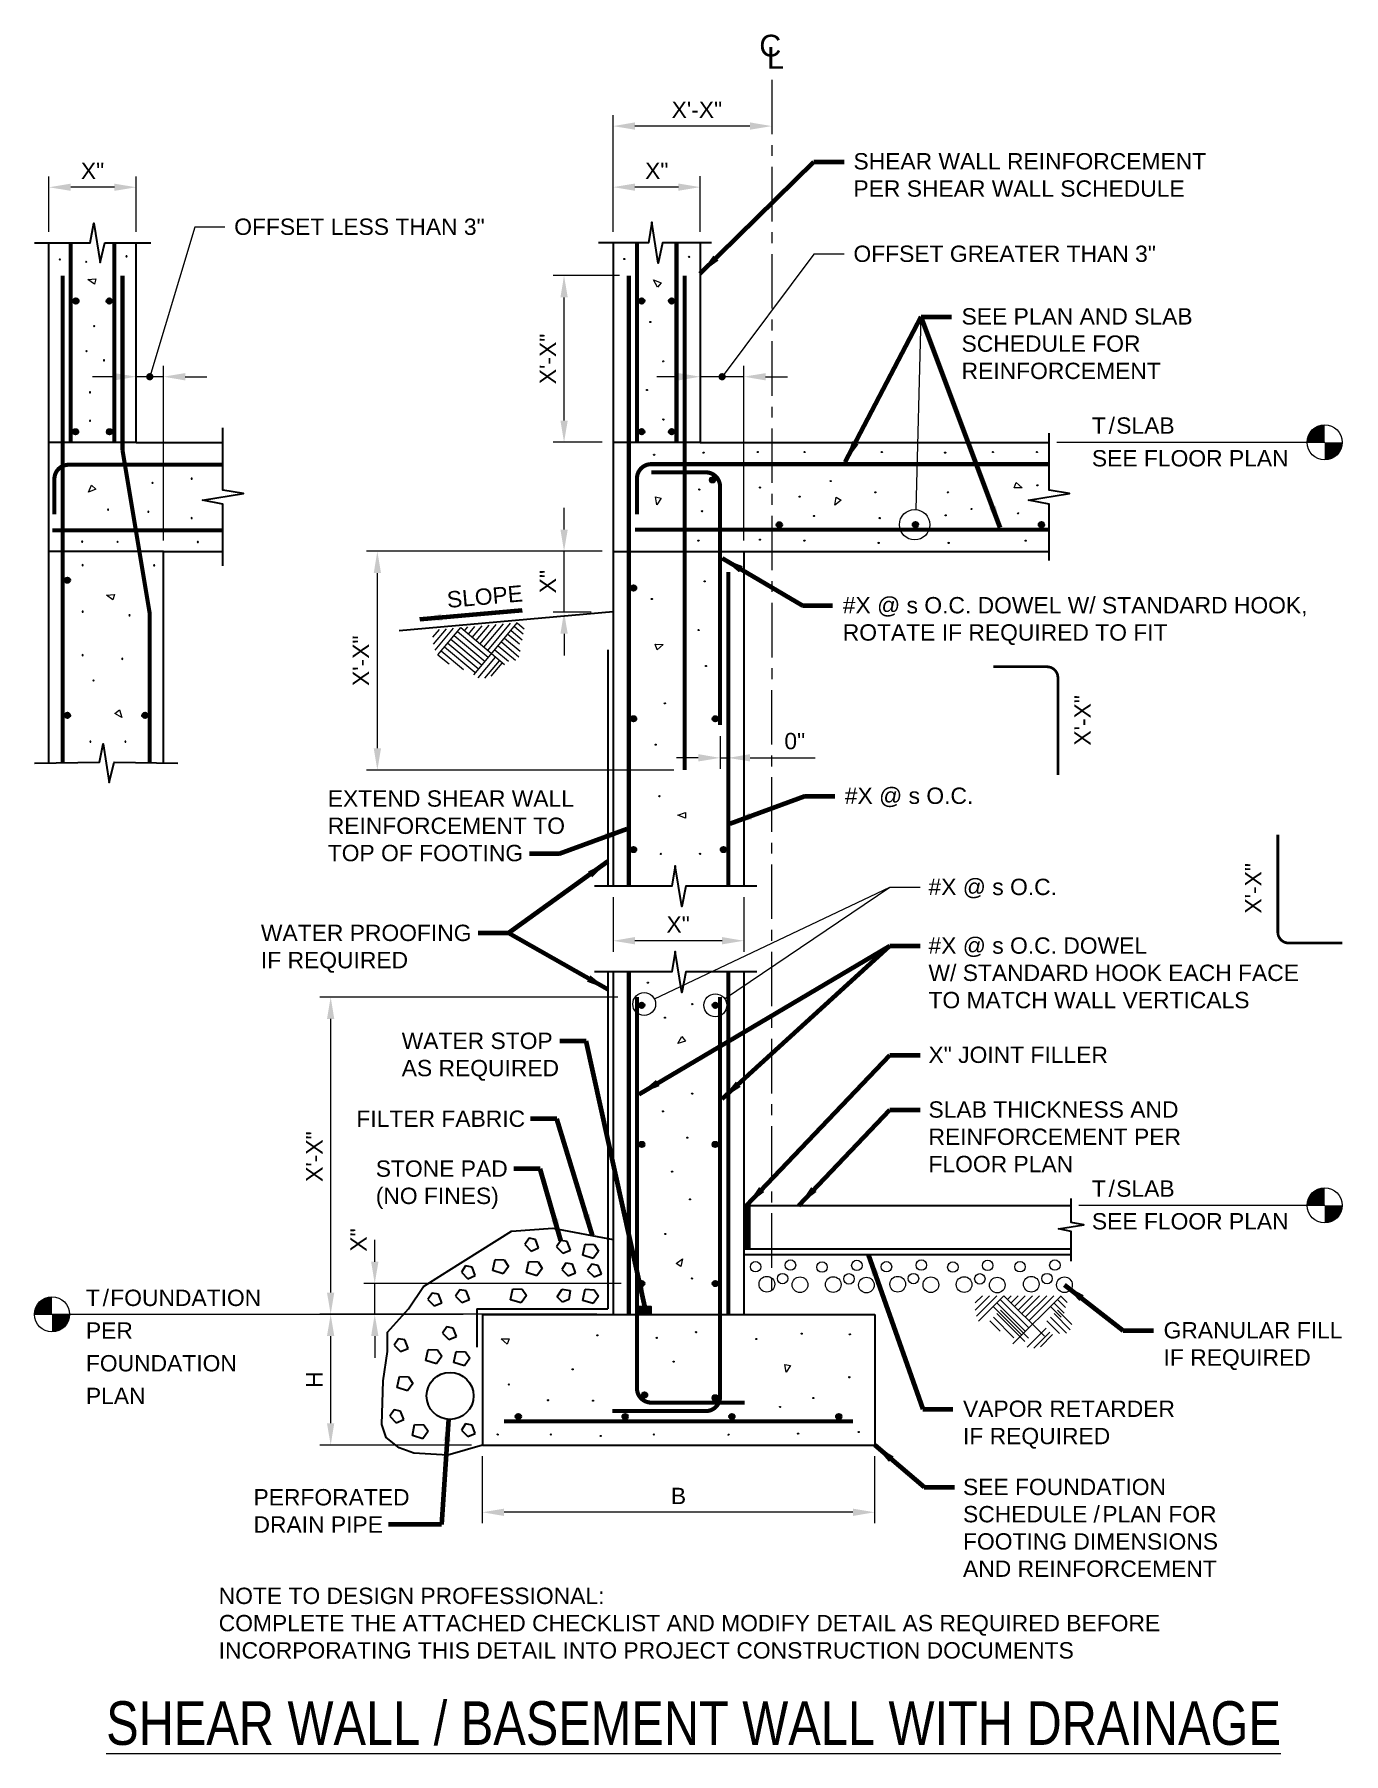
# Model space of a CAD drawing. Header units: inches. Extents: x -1212 to -1092, y 1785 to 1942.
import ezdxf

# ---------------------------------------------------------------- set-up
doc = ezdxf.new("R2010")
doc.units = ezdxf.units.IN
doc.header["$LTSCALE"] = 5
doc.header["$MEASUREMENT"] = 0
doc.linetypes.add('CENTER', pattern=[2, 1.25, -0.25, 0.25, -0.25])
doc.linetypes.add('HIDDEN', pattern=[0.375, 0.25, -0.125])
for name, color, linetype, lineweight in [('S-ANNO-DIMS', 1, 'Continuous', 20), ('S-ANNO-TEXT', 7, 'Continuous', 20), ('S-DETL', 3, 'Continuous', 30), ('S-DETL-PATT', 7, 'Continuous', 15), ('S-GRID', 9, 'CENTER', 20)]:
    doc.layers.add(name, color=color, linetype=linetype, lineweight=lineweight)
doc.styles.add('Romans', font='arial.ttf')
doc.dimstyles.get("Standard").update_dxf_attribs({"dimtxt": 0.18, "dimasz": 0.18, "dimexe": 0.18, "dimexo": 0.0625, "dimgap": 0.09, "dimtad": 0, "dimtih": 1, "dimtoh": 1, "dimdec": 4, "dimzin": 0, "dimdsep": 46, "dimtxsty": 'Standard', "dimcen": 0.09, "dimadec": 0, "dimazin": 0, "dimtfac": 1, "dimtdec": 4, "dimtofl": 0, "dimtmove": 0, "dimatfit": 3, "dimfxl": 1, "dimtolj": 1, "dimtzin": 0, "dimarcsym": 0})

msp = doc.modelspace()

# ---------------------------------------------------------------- texts
at = {"layer": 'S-ANNO-TEXT', "linetype": 'HIDDEN', "style": 'Romans'}
for s, p in [('C', (-1145.8758111, 1940.2052538)), ('L', (-1145.1723684, 1939.080647))]:
    msp.add_text(s, height=2, dxfattribs=at).set_placement(p)
at = {"layer": 'S-ANNO-TEXT', "style": 'Romans'}
for s, insert, char_height, attachment_point in [('\\A1;SHEAR WALL REINFORCEMENT \\PPER SHEAR WALL SCHEDULE', (-1137.235637, 1931.3436224), 1.499999989, 1), ('\\A1;OFFSET LESS THAN 3"', (-1194.0509394, 1925.3377823), 1.499999989, 1), ('\\A1;OFFSET GREATER THAN 3"', (-1137.235637, 1922.8591374), 1.499999989, 1), ('\\A1;SEE PLAN AND SLAB \\PSCHEDULE FOR \\PREINFORCEMENT', (-1127.3161578, 1917.1154296), 1.499999989, 1), ('\\A1;#X @ s O.C. DOWEL W/ STANDARD{\\A0; HOO}K,\\PROTATE IF REQUIRED TO FIT', (-1138.2150651, 1890.6159557), 1.499999989, 1), ('\\A1;EXTEND SHEAR WALL \\PREINFORCEMENT TO \\PTOP OF FOOTING', (-1185.4673108, 1872.8811609), 1.499999989, 1), ('\\A1;#X @ s O.C.', (-1138.030292, 1873.1359613), 1.499999989, 1), ('\\A1;#X @ s O.C.', (-1130.3515608, 1864.7724301), 1.499999989, 1), ('\\A1;WATER PROOFING\\PIF REQUIRED', (-1191.6025362, 1860.5551874), 1.499999989, 1), ('\\A1;#X @ s O.C. DOWEL \\PW/ STANDARD{\\A0; HOOK EACH FACE \\PTO MATCH WALL VERTICALS}', (-1130.3515608, 1859.3911609), 1.499999989, 1), ('\\A1;WATER STOP\\PAS REQUIRED', (-1178.6841441, 1850.6505323), 1.499999989, 1), ('\\A1;X" JOINT FILLER', (-1130.3515608, 1849.3721018), 1.499999989, 1), ('\\A1;SLAB THICKNESS AND \\PREINFORCEMENT PER \\PFLOOR PLAN', (-1130.3515608, 1844.3491424), 1.499999989, 1), ('\\A1;FILTER FABRIC', (-1182.8447668, 1843.5057376), 1.499999989, 1), ('\\A1;STONE PAD \\P(NO FINES)', (-1181.0652242, 1838.9295228), 1.499999989, 1), ('\\A1;GRANULAR FILL \\PIF REQUIRED', (-1108.7805902, 1824.0997848), 1.499999989, 1), ('\\A1;VAPOR RETARDER \\PIF REQUIRED', (-1127.1831278, 1816.8958006), 1.499999989, 1), ('\\A1;\\pxql;SEE FOUNDATION \\PSCHEDUL{\\T1.4;E/}PLAN FOR \\PFOOTING DIMENSIONS \\PAND REINFORCEMENT', (-1127.1831278, 1809.7259507), 1.499999989, 1), ('\\A1;PERFORATED \\PDRAIN PIPE ', (-1192.2815752, 1808.7784377), 1.499999989, 1), ('{\\W0.8;\\LSHEAR WALL / BASEMENT WALL WITH DRAINAGE}', (-1151.9064483, 1789.3075731), 4, 2)]:
    msp.add_mtext(s, dxfattribs=dict(at, insert=insert, char_height=char_height, attachment_point=attachment_point))
at = {"layer": 'S-ANNO-TEXT', "char_height": 1.499999989, "attachment_point": 1, "line_spacing_factor": 1.2, "style": 'Romans'}
for s, insert in [('\\A1;{\\T1.2;T/}SLAB \\PSEE FLOOR PLAN', (-1115.3586098, 1907.0985937)), ('\\A1;{\\T1.2;T/}SLAB \\PSEE FLOOR PLAN', (-1115.3586098, 1837.0985937)), ('\\A1;{\\T1.2;T/}FOUNDATION \\PPER \\PFOUNDATION \\PPLAN', (-1207.6596329, 1827.0730139))]:
    msp.add_mtext(s, dxfattribs=dict(at, insert=insert))
at = {"layer": 'S-ANNO-TEXT', "char_height": 1.49999999, "attachment_point": 1, "style": 'Romans'}
for s, insert, rotation in [('\\A1;SLOPE', (-1174.5983804, 1891.107611), 5), ('\\A1;X\'-X"', (-1116.9769427, 1876.9848098), 90), ('\\A1;X\'-X"', (-1101.298979, 1861.5749977), 90)]:
    msp.add_mtext(s, dxfattribs=dict(at, insert=insert, rotation=rotation))
at = {"layer": 'S-ANNO-TEXT', "insert": (-1195.474946, 1799.7311747), "char_height": 1.499999989, "width": 159.842980143, "attachment_point": 1, "style": 'Romans'}
msp.add_mtext('NOTE TO DESIGN PROFESSIONAL: \\PCOMPLETE THE ATTACHED CHECKLIST AND MODIFY DETAIL AS REQUIRED BEFORE \\PINCORPORATING THIS DETAIL INTO PROJECT CONSTRUCTION DOCUMENTS', dxfattribs=at)

# ---------------------------------------------------------------- blocks, each defined once
blk = doc.blocks.new('*D6')
at = {"layer": 'Defpoints', "color": 0, "transparency": 16777216}
for p in [(-1185.2, 1824.81), (-1171.29, 1824.81), (-1171.29, 1812.81)]:
    blk.add_point(p, dxfattribs=at)
at = {"layer": 'S-ANNO-DIMS', "transparency": 16777216}
for p, q in [((-1172.29, 1824.81), (-1186.2, 1824.81)), ((-1185.2, 1814.81), (-1185.2, 1822.81)), ((-1172.29, 1812.81), (-1186.2, 1812.81))]:
    blk.add_line(p, q, dxfattribs=at)
for points in [[(-1185.54, 1822.81), (-1184.87, 1822.81), (-1185.2, 1824.81)], [(-1185.54, 1814.81), (-1184.87, 1814.81), (-1185.2, 1812.81)]]:
    blk.add_solid(points, dxfattribs=at)
at = {"layer": 'S-ANNO-DIMS', "transparency": 16777216, "insert": (-1186.7, 1818.81), "char_height": 1.5, "attachment_point": 5, "rotation": 90, "style": 'Romans'}
blk.add_mtext('\\A1;H', dxfattribs=at)
blk = doc.blocks.new('*D7')
at = {"layer": 'Defpoints', "color": 0, "transparency": 16777216}
for p in [(-1171.29, 1812.81), (-1135.29, 1812.81), (-1171.29, 1806.65)]:
    blk.add_point(p, dxfattribs=at)
at = {"layer": 'S-ANNO-DIMS', "transparency": 16777216}
for p, q in [((-1171.29, 1811.81), (-1171.29, 1805.65)), ((-1135.29, 1811.81), (-1135.29, 1805.65)), ((-1137.29, 1806.65), (-1169.29, 1806.65))]:
    blk.add_line(p, q, dxfattribs=at)
for points in [[(-1169.29, 1806.98), (-1169.29, 1806.31), (-1171.29, 1806.65)], [(-1137.29, 1806.98), (-1137.29, 1806.31), (-1135.29, 1806.65)]]:
    blk.add_solid(points, dxfattribs=at)
at = {"layer": 'S-ANNO-DIMS', "transparency": 16777216, "insert": (-1153.29, 1808.15), "char_height": 1.5, "attachment_point": 5, "style": 'Romans'}
blk.add_mtext('\\A1;B', dxfattribs=at)
blk = doc.blocks.new('*D8')
at = {"layer": 'Defpoints', "color": 0, "transparency": 16777216}
for p in [(-1159.29, 1864.09), (-1147.29, 1864.09), (-1159.29, 1859.08)]:
    blk.add_point(p, dxfattribs=at)
at = {"layer": 'S-ANNO-DIMS', "transparency": 16777216}
for p, q in [((-1159.29, 1863.09), (-1159.29, 1858.08)), ((-1147.29, 1863.09), (-1147.29, 1858.08)), ((-1149.29, 1859.08), (-1157.29, 1859.08))]:
    blk.add_line(p, q, dxfattribs=at)
for points in [[(-1157.29, 1859.42), (-1157.29, 1858.75), (-1159.29, 1859.08)], [(-1149.29, 1859.42), (-1149.29, 1858.75), (-1147.29, 1859.08)]]:
    blk.add_solid(points, dxfattribs=at)
at = {"layer": 'S-ANNO-DIMS', "transparency": 16777216, "insert": (-1153.32, 1860.58), "char_height": 1.5, "attachment_point": 5, "style": 'Romans'}
blk.add_mtext('\\A1;X"', dxfattribs=at)
blk = doc.blocks.new('*D9')
at = {"layer": 'Defpoints', "color": 0, "transparency": 16777216}
for p in [(-1159.29, 1933.82), (-1144.73, 1933.82), (-1159.29, 1923.12)]:
    blk.add_point(p, dxfattribs=at)
at = {"layer": 'S-ANNO-DIMS', "transparency": 16777216}
for p, q in [((-1159.29, 1924.12), (-1159.29, 1934.82)), ((-1146.73, 1933.82), (-1157.29, 1933.82))]:
    blk.add_line(p, q, dxfattribs=at)
for points in [[(-1157.29, 1934.16), (-1157.29, 1933.49), (-1159.29, 1933.82)], [(-1146.73, 1934.16), (-1146.73, 1933.49), (-1144.73, 1933.82)]]:
    blk.add_solid(points, dxfattribs=at)
at = {"layer": 'S-ANNO-DIMS', "transparency": 16777216, "insert": (-1151.6, 1935.32), "char_height": 1.5, "attachment_point": 5, "style": 'Romans'}
blk.add_mtext('\\A1;X\'-X"', dxfattribs=at)
blk = doc.blocks.new('*D10')
at = {"layer": 'Defpoints', "color": 0, "transparency": 16777216}
for p in [(-1159.29, 1928.22), (-1159.29, 1923.12), (-1151.29, 1923.12)]:
    blk.add_point(p, dxfattribs=at)
at = {"layer": 'S-ANNO-DIMS', "transparency": 16777216}
for p, q in [((-1159.29, 1924.12), (-1159.29, 1929.22)), ((-1151.29, 1924.12), (-1151.29, 1929.22)), ((-1153.29, 1928.22), (-1157.29, 1928.22))]:
    blk.add_line(p, q, dxfattribs=at)
for points in [[(-1157.29, 1928.55), (-1157.29, 1927.89), (-1159.29, 1928.22)], [(-1153.29, 1928.55), (-1153.29, 1927.89), (-1151.29, 1928.22)]]:
    blk.add_solid(points, dxfattribs=at)
at = {"layer": 'S-ANNO-DIMS', "transparency": 16777216, "insert": (-1155.28, 1929.72), "char_height": 1.5, "attachment_point": 5, "style": 'Romans'}
blk.add_mtext('\\A1;X"', dxfattribs=at)
blk = doc.blocks.new('*D0')
at = {"layer": 'Defpoints', "color": 0, "transparency": 16777216}
for p in [(-1180.92, 1894.81), (-1159.29, 1894.81), (-1152.72, 1874.74)]:
    blk.add_point(p, dxfattribs=at)
at = {"layer": 'S-ANNO-DIMS', "transparency": 16777216}
for p, q in [((-1160.29, 1894.81), (-1181.92, 1894.81)), ((-1180.92, 1876.74), (-1180.92, 1892.81)), ((-1153.72, 1874.74), (-1181.92, 1874.74))]:
    blk.add_line(p, q, dxfattribs=at)
for points in [[(-1181.25, 1892.81), (-1180.58, 1892.81), (-1180.92, 1894.81)], [(-1181.25, 1876.74), (-1180.58, 1876.74), (-1180.92, 1874.74)]]:
    blk.add_solid(points, dxfattribs=at)
at = {"layer": 'S-ANNO-DIMS', "transparency": 16777216, "insert": (-1182.42, 1884.77), "char_height": 1.5, "attachment_point": 5, "rotation": 90, "style": 'Romans'}
blk.add_mtext('\\A1;X\'-X"', dxfattribs=at)
blk = doc.blocks.new('*D1')
at = {"layer": 'Defpoints', "color": 0, "transparency": 16777216}
for p in [(-1163.79, 1894.81), (-1159.29, 1894.81), (-1160.29, 1889.24)]:
    blk.add_point(p, dxfattribs=at)
at = {"layer": 'S-ANNO-DIMS', "transparency": 16777216}
for p, q in [((-1163.79, 1896.81), (-1163.79, 1898.81)), ((-1160.29, 1894.81), (-1164.79, 1894.81)), ((-1163.79, 1889.24), (-1163.79, 1894.81)), ((-1161.29, 1889.24), (-1164.79, 1889.24)), ((-1163.79, 1887.24), (-1163.79, 1885.24))]:
    blk.add_line(p, q, dxfattribs=at)
for points in [[(-1164.12, 1896.81), (-1163.45, 1896.81), (-1163.79, 1894.81)], [(-1164.12, 1887.24), (-1163.45, 1887.24), (-1163.79, 1889.24)]]:
    blk.add_solid(points, dxfattribs=at)
at = {"layer": 'S-ANNO-DIMS', "transparency": 16777216, "insert": (-1165.29, 1892.03), "char_height": 1.5, "attachment_point": 5, "rotation": 90, "style": 'Romans'}
blk.add_mtext('\\A1;X"', dxfattribs=at)
blk = doc.blocks.new('*D2')
at = {"layer": 'Defpoints', "color": 0, "transparency": 16777216}
for p in [(-1151.29, 1910.83), (-1151.29, 1904.81), (-1147.29, 1894.81)]:
    blk.add_point(p, dxfattribs=at)
at = {"layer": 'S-ANNO-DIMS', "transparency": 16777216}
for p, q in [((-1151.29, 1905.81), (-1151.29, 1911.83)), ((-1147.29, 1895.81), (-1147.29, 1911.83)), ((-1153.29, 1910.83), (-1155.29, 1910.83)), ((-1147.29, 1910.83), (-1151.29, 1910.83)), ((-1145.29, 1910.83), (-1143.29, 1910.83))]:
    blk.add_line(p, q, dxfattribs=at)
for points in [[(-1153.29, 1911.16), (-1153.29, 1910.49), (-1151.29, 1910.83)], [(-1145.29, 1911.16), (-1145.29, 1910.49), (-1147.29, 1910.83)]]:
    blk.add_solid(points, dxfattribs=at)
blk = doc.blocks.new('*D3')
at = {"layer": 'Defpoints', "color": 0, "transparency": 16777216}
for p in [(-1149.47, 1878.86), (-1148.72, 1878.86), (-1149.47, 1875.86)]:
    blk.add_point(p, dxfattribs=at)
at = {"layer": 'S-ANNO-DIMS', "transparency": 16777216}
for p, q in [((-1149.47, 1877.86), (-1149.47, 1874.86)), ((-1148.72, 1877.86), (-1148.72, 1874.86)), ((-1151.47, 1875.86), (-1153.47, 1875.86)), ((-1149.47, 1875.86), (-1148.72, 1875.86)), ((-1146.72, 1875.86), (-1140.76, 1875.86))]:
    blk.add_line(p, q, dxfattribs=at)
for points in [[(-1151.47, 1876.2), (-1151.47, 1875.53), (-1149.47, 1875.86)], [(-1146.72, 1876.2), (-1146.72, 1875.53), (-1148.72, 1875.86)]]:
    blk.add_solid(points, dxfattribs=at)
at = {"layer": 'S-ANNO-DIMS', "transparency": 16777216, "insert": (-1142.62, 1877.39), "char_height": 1.5, "attachment_point": 5, "style": 'Romans'}
blk.add_mtext('\\A1;0"', dxfattribs=at)
blk = doc.blocks.new('*D4')
at = {"layer": 'Defpoints', "color": 0, "transparency": 16777216}
for p in [(-1181.16, 1827.63), (-1157.54, 1827.63), (-1159.79, 1824.81)]:
    blk.add_point(p, dxfattribs=at)
at = {"layer": 'S-ANNO-DIMS', "transparency": 16777216}
for p, q in [((-1181.16, 1829.63), (-1181.16, 1831.63)), ((-1158.54, 1827.63), (-1182.16, 1827.63)), ((-1181.16, 1824.81), (-1181.16, 1827.63)), ((-1160.79, 1824.81), (-1182.16, 1824.81)), ((-1181.16, 1822.81), (-1181.16, 1820.81))]:
    blk.add_line(p, q, dxfattribs=at)
for points in [[(-1181.49, 1829.63), (-1180.82, 1829.63), (-1181.16, 1827.63)], [(-1181.49, 1822.81), (-1180.82, 1822.81), (-1181.16, 1824.81)]]:
    blk.add_solid(points, dxfattribs=at)
at = {"layer": 'S-ANNO-DIMS', "transparency": 16777216, "insert": (-1182.66, 1831.63), "char_height": 1.5, "attachment_point": 5, "rotation": 90, "style": 'Romans'}
blk.add_mtext('\\A1;X"', dxfattribs=at)
blk = doc.blocks.new('*D11')
at = {"layer": 'Defpoints', "color": 0, "transparency": 16777216}
for p in [(-1203.05, 1910.83), (-1203.05, 1904.81), (-1200.55, 1894.81)]:
    blk.add_point(p, dxfattribs=at)
at = {"layer": 'S-ANNO-DIMS', "transparency": 16777216}
for p, q in [((-1203.05, 1905.81), (-1203.05, 1911.83)), ((-1200.55, 1895.81), (-1200.55, 1911.83)), ((-1205.05, 1910.83), (-1207.05, 1910.83)), ((-1200.55, 1910.83), (-1203.05, 1910.83)), ((-1198.55, 1910.83), (-1196.55, 1910.83))]:
    blk.add_line(p, q, dxfattribs=at)
for points in [[(-1205.05, 1911.16), (-1205.05, 1910.49), (-1203.05, 1910.83)], [(-1198.55, 1911.16), (-1198.55, 1910.49), (-1200.55, 1910.83)]]:
    blk.add_solid(points, dxfattribs=at)
blk = doc.blocks.new('*D5')
at = {"layer": 'Defpoints', "color": 0, "transparency": 16777216}
for p in [(-1211.05, 1928.21), (-1211.05, 1923.12), (-1203.05, 1923.12)]:
    blk.add_point(p, dxfattribs=at)
at = {"layer": 'S-ANNO-DIMS', "transparency": 16777216}
for p, q in [((-1211.05, 1924.12), (-1211.05, 1929.21)), ((-1203.05, 1924.12), (-1203.05, 1929.21)), ((-1205.05, 1928.21), (-1209.05, 1928.21))]:
    blk.add_line(p, q, dxfattribs=at)
for points in [[(-1209.05, 1928.54), (-1209.05, 1927.88), (-1211.05, 1928.21)], [(-1205.05, 1928.54), (-1205.05, 1927.88), (-1203.05, 1928.21)]]:
    blk.add_solid(points, dxfattribs=at)
at = {"layer": 'S-ANNO-DIMS', "transparency": 16777216, "insert": (-1207.05, 1929.71), "char_height": 1.5, "attachment_point": 5, "style": 'Romans'}
blk.add_mtext('\\A1;X"', dxfattribs=at)
blk = doc.blocks.new('*D12')
at = {"layer": 'Defpoints', "color": 0, "transparency": 16777216}
for p in [(-1185.2, 1853.91), (-1157.85, 1853.91), (-1171.29, 1824.81)]:
    blk.add_point(p, dxfattribs=at)
at = {"layer": 'S-ANNO-DIMS', "transparency": 16777216}
for p, q in [((-1158.85, 1853.91), (-1186.2, 1853.91)), ((-1185.2, 1826.81), (-1185.2, 1851.91)), ((-1172.29, 1824.81), (-1186.2, 1824.81))]:
    blk.add_line(p, q, dxfattribs=at)
for points in [[(-1185.54, 1851.91), (-1184.87, 1851.91), (-1185.2, 1853.91)], [(-1185.54, 1826.81), (-1184.87, 1826.81), (-1185.2, 1824.81)]]:
    blk.add_solid(points, dxfattribs=at)
at = {"layer": 'S-ANNO-DIMS', "transparency": 16777216, "insert": (-1186.7, 1839.28), "char_height": 1.5, "attachment_point": 5, "rotation": 90, "style": 'Romans'}
blk.add_mtext('\\A1;X\'-X"', dxfattribs=at)
blk = doc.blocks.new('*D13')
at = {"layer": 'Defpoints', "color": 0, "transparency": 16777216}
for p in [(-1163.79, 1920.11), (-1157.71, 1920.11), (-1159.29, 1904.81)]:
    blk.add_point(p, dxfattribs=at)
at = {"layer": 'S-ANNO-DIMS', "transparency": 16777216}
for p, q in [((-1158.71, 1920.11), (-1164.79, 1920.11)), ((-1163.79, 1906.81), (-1163.79, 1918.11)), ((-1160.29, 1904.81), (-1164.79, 1904.81))]:
    blk.add_line(p, q, dxfattribs=at)
for points in [[(-1164.12, 1918.11), (-1163.45, 1918.11), (-1163.79, 1920.11)], [(-1164.12, 1906.81), (-1163.45, 1906.81), (-1163.79, 1904.81)]]:
    blk.add_solid(points, dxfattribs=at)
at = {"layer": 'S-ANNO-DIMS', "transparency": 16777216, "insert": (-1165.29, 1912.46), "char_height": 1.5, "attachment_point": 5, "rotation": 90, "style": 'Romans'}
blk.add_mtext('\\A1;X\'-X"', dxfattribs=at)

# ---------------------------------------------------------------- dimensions: what is measured, and where the dimension line sits
at = {"layer": 'S-ANNO-DIMS'}
for base, p1, p2, angle, text, override, picture, middle in [((-1159.2857945, 1933.8230482), (-1144.728358, 1933.8230482), (-1159.2857945, 1923.123953), 180, 'X\'-X"', {"dimscale": 16, "dimtxt": 0.09375, "dimasz": 0.125, "dimexe": 0.0625, "dimgap": 0.0625, "dimtih": 0, "dimtoh": 0, "dimdec": 5, "dimlfac": 1, "dimrnd": 0.03125, "dimzin": 7, "dimlunit": 4, "dimtxsty": 'Romans', "dimcen": 0.125, "dimclrd": 256, "dimclre": 256, "dimclrt": 256, "dimadec": 4, "dimtdec": 5, "dimtofl": 1, "dimtvp": 1, "dimfrac": 2, "dimtzin": 3, "dimlwd": 65535, "dimlwe": 65535}, '*D9', (-1151.5958995, 1933.8230482)), ((-1211.0485795, 1928.2105636), (-1203.0485795, 1923.1159119), (-1211.0485795, 1923.1159119), 180, 'X"', {"dimscale": 16, "dimtxt": 0.09375, "dimasz": 0.125, "dimexe": 0.0625, "dimgap": 0.0625, "dimtih": 0, "dimtoh": 0, "dimdec": 5, "dimlfac": 1, "dimrnd": 0.03125, "dimzin": 7, "dimlunit": 4, "dimtxsty": 'Romans', "dimcen": 0.125, "dimclrd": 256, "dimclre": 256, "dimclrt": 256, "dimadec": 4, "dimtdec": 5, "dimtofl": 1, "dimtvp": 1, "dimfrac": 2, "dimtzin": 3, "dimlwd": 65535, "dimlwe": 65535}, '*D5', (-1207.0469777, 1928.2105636)), ((-1159.2857945, 1928.2186047), (-1151.2857945, 1923.123953), (-1159.2857945, 1923.123953), 180, 'X"', {"dimscale": 16, "dimtxt": 0.09375, "dimasz": 0.125, "dimexe": 0.0625, "dimgap": 0.0625, "dimtih": 0, "dimtoh": 0, "dimdec": 5, "dimlfac": 1, "dimrnd": 0.03125, "dimzin": 7, "dimlunit": 4, "dimtxsty": 'Romans', "dimcen": 0.125, "dimclrd": 256, "dimclre": 256, "dimclrt": 256, "dimadec": 4, "dimtdec": 5, "dimtofl": 1, "dimtvp": 1, "dimfrac": 2, "dimtzin": 3, "dimlwd": 65535, "dimlwe": 65535}, '*D10', (-1155.2841928, 1928.2186047)), ((-1163.7857945, 1920.1081566), (-1159.2857945, 1904.8071545), (-1157.708509, 1920.1081566), 90, 'X\'-X"', {"dimscale": 16, "dimtxt": 0.09375, "dimasz": 0.125, "dimexe": 0.0625, "dimgap": 0.0625, "dimtih": 0, "dimtoh": 0, "dimdec": 5, "dimlfac": 1, "dimrnd": 0.03125, "dimzin": 7, "dimlunit": 4, "dimtxsty": 'Romans', "dimcen": 0.125, "dimclrd": 256, "dimclre": 256, "dimclrt": 256, "dimadec": 4, "dimtdec": 5, "dimtofl": 1, "dimtvp": 1, "dimfrac": 2, "dimtzin": 3, "dimlwd": 65535, "dimlwe": 65535}, '*D13', (-1163.7857945, 1912.4576555)), ((-1151.2857945, 1910.8258578), (-1147.2857945, 1894.8071545), (-1151.2857945, 1904.8071545), 180, ' ', {"dimscale": 16, "dimtxt": 0.09375, "dimasz": 0.125, "dimexe": 0.0625, "dimgap": 0.0625, "dimtih": 0, "dimtoh": 0, "dimdec": 5, "dimlfac": 1, "dimrnd": 0.03125, "dimzin": 7, "dimlunit": 4, "dimtxsty": 'Romans', "dimcen": 0.125, "dimclrd": 256, "dimclre": 256, "dimclrt": 256, "dimadec": 4, "dimtdec": 5, "dimtofl": 1, "dimtvp": 1, "dimfrac": 2, "dimtzin": 3, "dimlwd": 65535, "dimlwe": 65535}, '*D2', (-1149.2857945, 1910.8258578)), ((-1163.7857945, 1894.8071545), (-1160.2857945, 1889.2449433), (-1159.2857945, 1894.8071545), 90, 'X"', {"dimscale": 16, "dimtxt": 0.09375, "dimasz": 0.125, "dimexe": 0.0625, "dimgap": 0.0625, "dimtih": 0, "dimtoh": 0, "dimdec": 5, "dimlfac": 1, "dimrnd": 0.03125, "dimzin": 7, "dimlunit": 4, "dimtxsty": 'Romans', "dimcen": 0.125, "dimclrd": 256, "dimclre": 256, "dimclrt": 256, "dimadec": 4, "dimtdec": 5, "dimtofl": 1, "dimtvp": 1, "dimfrac": 2, "dimtzin": 3, "dimlwd": 65535, "dimlwe": 65535}, '*D1', (-1163.7857945, 1892.0260489)), ((-1180.9175147, 1894.8071545), (-1152.7232945, 1874.7366617), (-1159.2857945, 1894.8071545), 90, 'X\'-X"', {"dimscale": 16, "dimtxt": 0.09375, "dimasz": 0.125, "dimexe": 0.0625, "dimgap": 0.0625, "dimtih": 0, "dimtoh": 0, "dimdec": 5, "dimlfac": 1, "dimrnd": 0.03125, "dimzin": 7, "dimlunit": 4, "dimtxsty": 'Romans', "dimcen": 0.125, "dimclrd": 256, "dimclre": 256, "dimclrt": 256, "dimadec": 4, "dimtdec": 5, "dimtofl": 1, "dimtvp": 1, "dimfrac": 2, "dimtzin": 3, "dimlwd": 65535, "dimlwe": 65535}, '*D0', (-1180.9175147, 1884.7719081)), ((-1149.4732945, 1875.8625114), (-1148.7232945, 1878.8625114), (-1149.4732945, 1878.8625114), 180, '0"', {"dimscale": 16, "dimtxt": 0.09375, "dimasz": 0.125, "dimexe": 0.0625, "dimgap": 0.0625, "dimtih": 0, "dimtoh": 0, "dimdec": 5, "dimlfac": 1, "dimrnd": 0.03125, "dimzin": 7, "dimlunit": 4, "dimtxsty": 'Romans', "dimcen": 0.125, "dimclrd": 256, "dimclre": 256, "dimclrt": 256, "dimadec": 4, "dimtdec": 5, "dimtofl": 1, "dimtvp": 1, "dimfrac": 2, "dimtzin": 3, "dimlwd": 65535, "dimlwe": 65535}, '*D3', (-1142.6204443, 1875.8625114)), ((-1159.2857945, 1859.0840697), (-1147.2857945, 1864.0887929), (-1159.2857945, 1864.0887929), 180, 'X"', {"dimscale": 16, "dimtxt": 0.09375, "dimasz": 0.125, "dimexe": 0.0625, "dimgap": 0.0625, "dimtih": 0, "dimtoh": 0, "dimdec": 5, "dimlfac": 1, "dimrnd": 0.03125, "dimzin": 7, "dimlunit": 4, "dimtxsty": 'Romans', "dimcen": 0.125, "dimclrd": 256, "dimclre": 256, "dimclrt": 256, "dimadec": 4, "dimtdec": 5, "dimtofl": 1, "dimtvp": 1, "dimfrac": 2, "dimtzin": 3, "dimlwd": 65535, "dimlwe": 65535}, '*D8', (-1153.3223885, 1859.0840697)), ((-1185.2016731, 1853.9125642), (-1171.2857945, 1824.8071545), (-1157.8482945, 1853.9125642), 90, 'X\'-X"', {"dimscale": 16, "dimtxt": 0.09375, "dimasz": 0.125, "dimexe": 0.0625, "dimgap": 0.0625, "dimtih": 0, "dimtoh": 0, "dimdec": 5, "dimlfac": 1, "dimrnd": 0.03125, "dimzin": 7, "dimlunit": 4, "dimtxsty": 'Romans', "dimcen": 0.125, "dimclrd": 256, "dimclre": 256, "dimclrt": 256, "dimadec": 4, "dimtdec": 5, "dimtofl": 1, "dimtvp": 1, "dimfrac": 2, "dimtzin": 3, "dimlwd": 65535, "dimlwe": 65535}, '*D12', (-1185.2016731, 1839.2773289)), ((-1181.1582833, 1827.6292864), (-1159.7857945, 1824.8071545), (-1157.5388119, 1827.6292864), 90, 'X"', {"dimscale": 16, "dimtxt": 0.09375, "dimasz": 0.125, "dimexe": 0.0625, "dimgap": 0.0625, "dimtih": 0, "dimtoh": 0, "dimdec": 5, "dimlfac": 1, "dimrnd": 0.03125, "dimzin": 7, "dimlunit": 4, "dimtxsty": 'Romans', "dimcen": 0.125, "dimclrd": 256, "dimclre": 256, "dimclrt": 256, "dimadec": 4, "dimtdec": 5, "dimtofl": 1, "dimtmove": 1, "dimtvp": 1, "dimfrac": 2, "dimtzin": 3, "dimlwd": 65535, "dimlwe": 65535}, '*D4', (-1181.1582833, 1831.6292864)), ((-1185.2016731, 1824.8071545), (-1171.2857945, 1812.8071545), (-1171.2857945, 1824.8071545), 90, 'H', {"dimscale": 16, "dimtxt": 0.09375, "dimasz": 0.125, "dimexe": 0.0625, "dimgap": 0.0625, "dimtih": 0, "dimtoh": 0, "dimdec": 5, "dimlfac": 1, "dimrnd": 0.03125, "dimzin": 7, "dimlunit": 4, "dimtxsty": 'Romans', "dimcen": 0.125, "dimclrd": 256, "dimclre": 256, "dimclrt": 256, "dimadec": 4, "dimtdec": 5, "dimtofl": 1, "dimtvp": 1, "dimfrac": 2, "dimtzin": 3, "dimlwd": 65535, "dimlwe": 65535}, '*D6', (-1185.2016731, 1818.8071545)), ((-1171.2857945, 1806.6471649), (-1135.2857945, 1812.8071545), (-1171.2857945, 1812.8071545), 180, 'B', {"dimscale": 16, "dimtxt": 0.09375, "dimasz": 0.125, "dimexe": 0.0625, "dimgap": 0.0625, "dimtih": 0, "dimtoh": 0, "dimdec": 5, "dimlfac": 1, "dimrnd": 0.03125, "dimzin": 7, "dimlunit": 4, "dimtxsty": 'Romans', "dimcen": 0.125, "dimclrd": 256, "dimclre": 256, "dimclrt": 256, "dimadec": 4, "dimtdec": 5, "dimtofl": 1, "dimtvp": 1, "dimfrac": 2, "dimtzin": 3, "dimlwd": 65535, "dimlwe": 65535}, '*D7', (-1153.2857945, 1806.6471649))]:
    dim = msp.add_linear_dim(base=base, p1=p1, p2=p2, angle=angle, text=text, dimstyle='Standard', override=override, dxfattribs=at)
    dim.commit()
    dim.dimension.update_dxf_attribs({"geometry": picture, "text_midpoint": middle, "dimtype": 128})
dim = msp.add_linear_dim(base=(-1203.0485795, 1910.8258578), p1=(-1200.5485795, 1894.8071545), p2=(-1203.0485795, 1904.8071545), text=' ', dimstyle='Standard', override={"dimscale": 16, "dimtxt": 0.09375, "dimasz": 0.125, "dimexe": 0.0625, "dimgap": 0.0625, "dimtih": 0, "dimtoh": 0, "dimdec": 5, "dimlfac": 1, "dimrnd": 0.03125, "dimzin": 7, "dimlunit": 4, "dimtxsty": 'Romans', "dimcen": 0.125, "dimclrd": 256, "dimclre": 256, "dimclrt": 256, "dimadec": 4, "dimtdec": 5, "dimtofl": 1, "dimtvp": 1, "dimfrac": 2, "dimtzin": 3, "dimlwd": 65535, "dimlwe": 65535}, dxfattribs=at)
dim.commit()
dim.dimension.update_dxf_attribs({"geometry": '*D11', "text_midpoint": (-1201.7985795, 1910.8258578), "dimtype": 128})

# ---------------------------------------------------------------- hatches: boundary and pattern name
at = {"layer": 'S-ANNO-TEXT'}
h = msp.add_hatch(color=256, dxfattribs=at)
h.dxf.hatch_style = 1
h.paths.add_polyline_path([(-1094.0003553, 1906.4207286, 0.4142135624), (-1095.6139295, 1904.8071545), (-1094.0003553, 1904.8071545)])
h = msp.add_hatch(color=256, dxfattribs=at)
h.dxf.hatch_style = 1
h.paths.add_polyline_path([(-1092.3863921, 1904.8058807), (-1093.9999662, 1904.8058807), (-1093.9999662, 1903.1923065, 0.4142135624)])
h = msp.add_hatch(color=256, dxfattribs=at)
h.dxf.hatch_style = 1
h.paths.add_polyline_path([(-1094.0003553, 1836.4207286, 0.4142135624), (-1095.6139295, 1834.8071545), (-1094.0003553, 1834.8071545)])
h = msp.add_hatch(color=256, dxfattribs=at)
h.dxf.hatch_style = 1
h.paths.add_polyline_path([(-1092.3863921, 1834.8058807), (-1093.9999662, 1834.8058807), (-1093.9999662, 1833.1923065, 0.4142135624)])
h = msp.add_hatch(color=256, dxfattribs=at)
h.dxf.hatch_style = 1
h.paths.add_polyline_path([(-1210.7732071, 1826.4207286, 0.4142135624), (-1212.3867812, 1824.8071545), (-1210.7732071, 1824.8071545)])
h = msp.add_hatch(color=256, dxfattribs=at)
h.dxf.hatch_style = 1
h.paths.add_polyline_path([(-1209.1592438, 1824.8058807), (-1210.7728179, 1824.8058807), (-1210.7728179, 1823.1923065, 0.4142135624)])
at = {"layer": 'S-DETL'}
h = msp.add_hatch(color=256, dxfattribs=at)
h.dxf.hatch_style = 1
h.paths.add_polyline_path([(-1208.8335228, 1917.7712805, 1), (-1208.3335228, 1917.7712805, 1)])
h = msp.add_hatch(color=256, dxfattribs=at)
h.dxf.hatch_style = 1
h.paths.add_polyline_path([(-1205.2636362, 1917.7712805, 1), (-1205.7636362, 1917.7712805, 1)])
h = msp.add_hatch(color=256, dxfattribs=at)
h.dxf.hatch_style = 1
h.paths.add_polyline_path([(-1156.9107945, 1917.7793216, 1), (-1156.4107945, 1917.7793216, 1)])
h = msp.add_hatch(color=256, dxfattribs=at)
h.dxf.hatch_style = 1
h.paths.add_polyline_path([(-1153.6607945, 1917.7793216, 1), (-1154.1607945, 1917.7793216, 1)])
h = msp.add_hatch(color=256, dxfattribs=at)
h.dxf.hatch_style = 1
h.paths.add_polyline_path([(-1208.8610795, 1905.7752138, 1), (-1208.3610795, 1905.7752138, 1)])
h = msp.add_hatch(color=256, dxfattribs=at)
h.dxf.hatch_style = 1
h.paths.add_polyline_path([(-1205.7360795, 1905.7752138, 1), (-1205.2360795, 1905.7752138, 1)])
h = msp.add_hatch(color=256, dxfattribs=at)
h.dxf.hatch_style = 1
h.paths.add_polyline_path([(-1156.9107945, 1905.7832549, 1), (-1156.4107945, 1905.7832549, 1)])
h = msp.add_hatch(color=256, dxfattribs=at)
h.dxf.hatch_style = 1
h.paths.add_polyline_path([(-1153.6607945, 1905.7832549, 1), (-1154.1607945, 1905.7832549, 1)])
h = msp.add_hatch(color=256, dxfattribs=at)
h.dxf.hatch_style = 1
h.paths.add_polyline_path([(-1150.4170761, 1901.3633729, 1), (-1149.9170761, 1901.3633729, 1)])
h = msp.add_hatch(color=256, dxfattribs=at)
h.dxf.hatch_style = 1
h.paths.add_polyline_path([(-1143.7876946, 1897.245861, 1), (-1144.2876946, 1897.245861, 1)])
h = msp.add_hatch(color=256, dxfattribs=at)
h.dxf.hatch_style = 1
h.paths.add_polyline_path([(-1131.2944061, 1897.2577673, 1), (-1131.7944061, 1897.2577673, 1)])
h = msp.add_hatch(color=256, dxfattribs=at)
h.dxf.hatch_style = 1
h.paths.add_polyline_path([(-1119.7340586, 1897.2530112, 1), (-1120.2340586, 1897.2530112, 1)])
h = msp.add_hatch(color=256, dxfattribs=at)
h.dxf.hatch_style = 1
h.paths.add_polyline_path([(-1209.1110795, 1892.1569304, 1), (-1209.6110795, 1892.1569304, 1)])
h = msp.add_hatch(color=256, dxfattribs=at)
h.dxf.hatch_style = 1
h.paths.add_polyline_path([(-1157.1607945, 1891.4440404, 1), (-1157.6607945, 1891.4440404, 1)])
h = msp.add_hatch(color=256, dxfattribs=at)
h.dxf.hatch_style = 1
h.paths.add_polyline_path([(-1209.1110795, 1879.759984, 1), (-1209.6110795, 1879.759984, 1)])
h = msp.add_hatch(color=256, dxfattribs=at)
h.dxf.hatch_style = 1
h.paths.add_polyline_path([(-1201.9860795, 1879.759984, 1), (-1202.4860795, 1879.759984, 1)])
h = msp.add_hatch(color=256, dxfattribs=at)
h.dxf.hatch_style = 1
h.paths.add_polyline_path([(-1157.1607945, 1879.4479737, 1), (-1157.6607945, 1879.4479737, 1)])
h = msp.add_hatch(color=256, dxfattribs=at)
h.dxf.hatch_style = 1
h.paths.add_polyline_path([(-1149.6607945, 1879.4479737, 1), (-1150.1607945, 1879.4479737, 1)])
h = msp.add_hatch(color=256, dxfattribs=at)
h.dxf.hatch_style = 1
h.paths.add_polyline_path([(-1157.1607945, 1867.451907, 1), (-1157.6607945, 1867.451907, 1)])
h = msp.add_hatch(color=256, dxfattribs=at)
h.dxf.hatch_style = 1
h.paths.add_polyline_path([(-1148.9107945, 1867.451907, 1), (-1149.4107945, 1867.451907, 1)])
h = msp.add_hatch(color=256, dxfattribs=at)
h.dxf.hatch_style = 1
h.paths.add_polyline_path([(-1156.9107945, 1853.1625642, 1), (-1156.4107945, 1853.1625642, 1)])
h = msp.add_hatch(color=256, dxfattribs=at)
h.dxf.hatch_style = 1
h.paths.add_polyline_path([(-1150.1607945, 1853.1625642, 1), (-1149.6607945, 1853.1625642, 1)])
h = msp.add_hatch(color=256, dxfattribs=at)
h.dxf.hatch_style = 1
h.paths.add_polyline_path([(-1156.905907, 1840.3959253, 1), (-1156.405907, 1840.3959253, 1)])
h = msp.add_hatch(color=256, dxfattribs=at)
h.dxf.hatch_style = 1
h.paths.add_polyline_path([(-1150.165682, 1840.3959253, 1), (-1149.665682, 1840.3959253, 1)])
h = msp.add_hatch(color=256, dxfattribs=at)
h.dxf.hatch_style = 1
h.paths.add_polyline_path([(-1156.9107945, 1827.6292864, 1), (-1156.4107945, 1827.6292864, 1)])
h = msp.add_hatch(color=256, dxfattribs=at)
h.dxf.hatch_style = 1
h.paths.add_polyline_path([(-1150.1607945, 1827.6292864, 1), (-1149.6607945, 1827.6292864, 1)])
at = {"layer": 'S-DETL', "linetype": 'Continuous'}
h = msp.add_hatch(color=256, dxfattribs=at)
h.dxf.hatch_style = 1
h.paths.add_polyline_path([(-1155.8343387, 1825.5333961), (-1156.8921926, 1825.5333961), (-1156.8921926, 1824.8071545), (-1155.8343387, 1824.8071545)])
at = {"layer": 'S-DETL'}
h = msp.add_hatch(color=256, dxfattribs=at)
h.dxf.hatch_style = 1
h.paths.add_polyline_path([(-1156.154513, 1817.4034355, 1), (-1156.654513, 1817.4034355, 1)])
h = msp.add_hatch(color=256, dxfattribs=at)
h.dxf.hatch_style = 1
h.paths.add_polyline_path([(-1150.1663571, 1817.1471539, 1), (-1149.6663571, 1817.1471539, 1)])
h = msp.add_hatch(color=256, dxfattribs=at)
h.dxf.hatch_style = 1
h.paths.add_polyline_path([(-1167.7379515, 1815.4321545, 1), (-1168.2379515, 1815.4321545, 1)])
h = msp.add_hatch(color=256, dxfattribs=at)
h.dxf.hatch_style = 1
h.paths.add_polyline_path([(-1157.9365135, 1815.4321545, 1), (-1158.4365135, 1815.4321545, 1)])
h = msp.add_hatch(color=256, dxfattribs=at)
h.dxf.hatch_style = 1
h.paths.add_polyline_path([(-1148.1350755, 1815.4321545, 1), (-1148.6350755, 1815.4321545, 1)])
h = msp.add_hatch(color=256, dxfattribs=at)
h.dxf.hatch_style = 1
h.paths.add_polyline_path([(-1138.3336376, 1815.4321545, 1), (-1138.8336376, 1815.4321545, 1)])

# ---------------------------------------------------------------- linework, layer by layer
at = {"layer": 'S-ANNO-DIMS', "const_width": 0.3333333}
for points in [[(-1201.9652461, 1910.8258578, 1), (-1201.6319128, 1910.8258578, 1)], [(-1149.4524612, 1910.8258578, 1), (-1149.1191279, 1910.8258578, 1)]]:
    msp.add_lwpolyline(points, format="xyb", close=True, dxfattribs=at)
at = {"layer": 'S-ANNO-TEXT'}
for p, q in [((-1094.0003553, 1904.8071545), (-1118.5857581, 1904.8071545)), ((-1094.0003553, 1834.8071545), (-1116.5493044, 1834.8071545)), ((-1173.033448, 1824.8071545), (-1212.3867812, 1824.8071545))]:
    msp.add_line(p, q, dxfattribs=at)
for points in [[(-1194.9061642, 1924.5490593), (-1197.679867, 1924.5490593), (-1201.7985795, 1910.8258578)], [(-1138.0908618, 1922.0704144), (-1140.8645646, 1922.0704144), (-1149.2857945, 1910.8258578)], [(-1131.4924125, 1898.6405207), (-1131.017803, 1916.3267066)], [(-1155.5008475, 1853.7414842), (-1133.901355, 1863.9970178), (-1131.1276522, 1863.9963387)], [(-1149.0573939, 1853.7680707), (-1133.901355, 1863.9970178), (-1131.1276522, 1863.9963387)]]:
    msp.add_lwpolyline(points, dxfattribs=at)
for centre, radius in [((-1094.0003553, 1904.8071545), 1.6135741), ((-1131.6203307, 1897.2515372), 1.3948614), ((-1156.4371065, 1853.274205), 1.0463894), ((-1149.9107945, 1853.1625642), 1.0463894), ((-1094.0003553, 1834.8071545), 1.6135741), ((-1210.7732071, 1824.8071545), 1.6135741)]:
    msp.add_circle(centre, radius, dxfattribs=at)
at = {"layer": 'S-DETL', "linetype": 'Continuous'}
for p, q in [((-1211.0485795, 1875.3790933), (-1211.0485795, 1923.1159119)), ((-1203.0485795, 1904.8071545), (-1203.0485795, 1923.1159119)), ((-1159.2857945, 1923.123953), (-1159.2857945, 1864.0887929)), ((-1151.2857945, 1923.123953), (-1151.2857945, 1904.8071545)), ((-1159.2857945, 1914.5932025), (-1159.2857945, 1865.4890966)), ((-1203.0485795, 1904.8071545), (-1211.0485795, 1904.8071545)), ((-1203.0485795, 1904.8071545), (-1195.0863032, 1904.8071545)), ((-1151.2857945, 1904.8071545), (-1159.2857945, 1904.8071545)), ((-1151.2857945, 1904.8071545), (-1119.2839523, 1904.8071545)), ((-1200.5485795, 1894.8071545), (-1211.0485795, 1894.8071545)), ((-1200.5485795, 1875.3790933), (-1200.5485795, 1894.8071545)), ((-1200.5485795, 1894.8071545), (-1195.0863032, 1894.8071545)), ((-1159.2857945, 1894.8071545), (-1119.2839523, 1894.8071545)), ((-1147.2857945, 1894.8071545), (-1147.2857945, 1864.0887929)), ((-1159.2857945, 1889.2449433), (-1178.9175148, 1887.5273904)), ((-1159.7857945, 1885.7809822), (-1159.7857945, 1864.0887929)), ((-1159.7857945, 1856.2200344), (-1159.7857945, 1825.3071545)), ((-1159.2857945, 1856.2200344), (-1159.2857945, 1824.8071545)), ((-1159.2857945, 1856.2200344), (-1159.2857945, 1824.8071545)), ((-1147.2857945, 1856.2200344), (-1147.2857945, 1824.8071545)), ((-1147.2857945, 1834.8071545), (-1117.2474986, 1834.8071545)), ((-1147.1607945, 1834.8071545), (-1147.1607945, 1830.8071545)), ((-1147.0357945, 1834.8071545), (-1147.0357945, 1830.8071545)), ((-1146.9107945, 1834.8071545), (-1146.9107945, 1830.8071545)), ((-1146.9107945, 1834.8071545), (-1146.9107945, 1830.8071545)), ((-1146.7857945, 1834.8071545), (-1146.7857945, 1830.8071545)), ((-1147.2857945, 1830.8071545), (-1117.2474986, 1830.8071545)), ((-1147.2857945, 1830.3071545), (-1117.2474986, 1830.3071545)), ((-1171.7857945, 1825.3071545), (-1159.7857945, 1825.3071545)), ((-1171.7857945, 1825.3071545), (-1171.7857945, 1821.8071545)), ((-1171.2857945, 1824.8071545), (-1159.2857945, 1824.8071545)), ((-1171.2857945, 1824.8071545), (-1171.2857945, 1812.8071545)), ((-1159.2857945, 1824.8071545), (-1147.2857945, 1824.8071545)), ((-1147.2857945, 1824.8071545), (-1135.2857945, 1824.8071545)), ((-1135.2857945, 1824.8071545), (-1135.2857945, 1812.8071545)), ((-1171.2857945, 1812.8071545), (-1135.2857945, 1812.8071545))]:
    msp.add_line(p, q, dxfattribs=at)
at = {"layer": 'S-DETL'}
for p, q in [((-1166.9959891, 1831.7884051), (-1167.3794517, 1831.2071793)), ((-1166.402246, 1831.6771049), (-1166.9959891, 1831.7884051)), ((-1166.1177431, 1830.8980173), (-1166.402246, 1831.6771049)), ((-1164.0876607, 1831.5876383), (-1164.4711233, 1831.0064125)), ((-1163.4939176, 1831.4763381), (-1164.0876607, 1831.5876383)), ((-1163.2094147, 1830.6972505), (-1163.4939176, 1831.4763381)), ((-1162.0769469, 1830.2236104), (-1161.8637964, 1831.239673)), ((-1161.8637964, 1831.239673), (-1161.0131527, 1831.2005626)), ((-1170.3354599, 1828.820397), (-1170.1223094, 1829.8364596)), ((-1170.1223094, 1829.8364596), (-1169.2716658, 1829.7973492)), ((-1169.2716658, 1829.7973492), (-1168.8882032, 1829.2037582)), ((-1167.3794517, 1831.2071793), (-1166.7980747, 1830.6135856)), ((-1167.2355756, 1828.6451973), (-1167.022425, 1829.66126)), ((-1167.022425, 1829.66126), (-1166.1717814, 1829.6221495)), ((-1166.7980747, 1830.6135856), (-1166.1177431, 1830.8980173)), ((-1164.4711233, 1831.0064125), (-1163.8897464, 1830.4128188)), ((-1163.8897464, 1830.4128188), (-1163.2094147, 1830.6972505)), ((-1161.1121124, 1829.9268135), (-1162.0769469, 1830.2236104)), ((-1160.6296902, 1830.6069716), (-1161.1121124, 1829.9268135)), ((-1161.0131527, 1831.2005626), (-1160.6296902, 1830.6069716)), ((-1172.8181095, 1829.2476561), (-1173.2015721, 1828.6664302)), ((-1173.2015721, 1828.6664302), (-1172.6201951, 1828.0728365)), ((-1172.2243663, 1829.1363559), (-1172.8181095, 1829.2476561)), ((-1172.6201951, 1828.0728365), (-1171.9398635, 1828.3572682)), ((-1171.9398635, 1828.3572682), (-1172.2243663, 1829.1363559)), ((-1169.3706255, 1828.5236001), (-1170.3354599, 1828.820397)), ((-1168.8882032, 1829.2037582), (-1169.3706255, 1828.5236001)), ((-1166.2707411, 1828.3484005), (-1167.2355756, 1828.6451973)), ((-1165.7883189, 1829.0285586), (-1166.2707411, 1828.3484005)), ((-1166.1717814, 1829.6221495), (-1165.7883189, 1829.0285586)), ((-1163.612781, 1829.5136942), (-1163.9962436, 1828.9324684)), ((-1163.9962436, 1828.9324684), (-1163.4148666, 1828.3388747)), ((-1163.0190379, 1829.4023941), (-1163.612781, 1829.5136942)), ((-1163.4148666, 1828.3388747), (-1162.734535, 1828.6233064)), ((-1162.734535, 1828.6233064), (-1163.0190379, 1829.4023941)), ((-1161.2383774, 1829.4137463), (-1161.62184, 1828.8325205)), ((-1161.62184, 1828.8325205), (-1161.0404631, 1828.2389268)), ((-1160.6446343, 1829.3024461), (-1161.2383774, 1829.4137463)), ((-1161.0404631, 1828.2389268), (-1160.3601314, 1828.5233585)), ((-1160.3601314, 1828.5233585), (-1160.6446343, 1829.3024461)), ((-1175.891292, 1826.7606678), (-1176.2747546, 1826.179442)), ((-1175.2975489, 1826.6493676), (-1175.891292, 1826.7606678)), ((-1175.013046, 1825.87028), (-1175.2975489, 1826.6493676)), ((-1173.352256, 1827.0649427), (-1173.7357186, 1826.4837169)), ((-1172.7585129, 1826.9536425), (-1173.352256, 1827.0649427)), ((-1172.47401, 1826.1745549), (-1172.7585129, 1826.9536425)), ((-1168.6955508, 1826.1455804), (-1168.4824002, 1827.1616431)), ((-1168.4824002, 1827.1616431), (-1167.6317566, 1827.1225326)), ((-1167.248294, 1826.5289417), (-1167.7307163, 1825.8487836)), ((-1167.6317566, 1827.1225326), (-1167.248294, 1826.5289417)), ((-1164.4090062, 1826.4246534), (-1163.9596963, 1827.1235621)), ((-1163.9596963, 1827.1235621), (-1163.2358986, 1826.9826035)), ((-1163.2358986, 1826.9826035), (-1163.3569537, 1826.1620762)), ((-1162.0769469, 1826.0882212), (-1161.8637964, 1827.1042838)), ((-1161.8637964, 1827.1042838), (-1161.0131527, 1827.0651734)), ((-1161.0131527, 1827.0651734), (-1160.6296902, 1826.4715824)), ((-1176.2747546, 1826.179442), (-1175.6933776, 1825.5858483)), ((-1175.6933776, 1825.5858483), (-1175.013046, 1825.87028)), ((-1173.7357186, 1826.4837169), (-1173.1543416, 1825.8901232)), ((-1173.1543416, 1825.8901232), (-1172.47401, 1826.1745549)), ((-1167.7307163, 1825.8487836), (-1168.6955508, 1826.1455804)), ((-1163.9159167, 1825.9329932), (-1164.4090062, 1826.4246534)), ((-1163.3569537, 1826.1620762), (-1163.9159167, 1825.9329932)), ((-1161.1121124, 1825.7914244), (-1162.0769469, 1826.0882212)), ((-1160.6296902, 1826.4715824), (-1161.1121124, 1825.7914244)), ((-1174.5466504, 1823.660031), (-1174.930113, 1823.0788052)), ((-1173.9529073, 1823.5487308), (-1174.5466504, 1823.660031)), ((-1173.6684044, 1822.7696431), (-1173.9529073, 1823.5487308)), ((-1178.9811822, 1822.5655933), (-1179.3646448, 1821.9843675)), ((-1179.3646448, 1821.9843675), (-1178.7832679, 1821.3907737)), ((-1178.3874391, 1822.4542931), (-1178.9811822, 1822.5655933)), ((-1178.1029362, 1821.6752054), (-1178.3874391, 1822.4542931)), ((-1174.930113, 1823.0788052), (-1174.3487361, 1822.4852115)), ((-1174.3487361, 1822.4852115), (-1173.6684044, 1822.7696431)), ((-1178.7832679, 1821.3907737), (-1178.1029362, 1821.6752054)), ((-1176.4608164, 1820.5785289), (-1176.2476658, 1821.5945916)), ((-1175.4959819, 1820.2817321), (-1176.4608164, 1820.5785289)), ((-1176.2476658, 1821.5945916), (-1175.3970222, 1821.5554811)), ((-1175.0135596, 1820.9618902), (-1175.4959819, 1820.2817321)), ((-1175.3970222, 1821.5554811), (-1175.0135596, 1820.9618902)), ((-1173.8864693, 1820.3911238), (-1173.6733187, 1821.4071865)), ((-1172.9216348, 1820.094327), (-1173.8864693, 1820.3911238)), ((-1173.6733187, 1821.4071865), (-1172.8226751, 1821.368076)), ((-1172.4392125, 1820.7744851), (-1172.9216348, 1820.094327)), ((-1172.8226751, 1821.368076), (-1172.4392125, 1820.7744851)), ((-1179.1128454, 1818.0930741), (-1178.8996948, 1819.1091367)), ((-1178.8996948, 1819.1091367), (-1178.0490512, 1819.0700263)), ((-1178.0490512, 1819.0700263), (-1177.6655886, 1818.4764353)), ((-1178.1480109, 1817.7962772), (-1179.1128454, 1818.0930741)), ((-1177.6655886, 1818.4764353), (-1178.1480109, 1817.7962772)), ((-1179.377011, 1816.0360816), (-1179.7604736, 1815.4548557)), ((-1179.7604736, 1815.4548557), (-1179.1790966, 1814.861262)), ((-1178.7832679, 1815.9247814), (-1179.377011, 1816.0360816)), ((-1178.498765, 1815.1456937), (-1178.7832679, 1815.9247814)), ((-1179.1790966, 1814.861262), (-1178.498765, 1815.1456937)), ((-1177.7086511, 1813.694539), (-1177.4955006, 1814.7106016)), ((-1177.4955006, 1814.7106016), (-1176.644857, 1814.6714912)), ((-1176.2613944, 1814.0779002), (-1176.7438167, 1813.3977421)), ((-1176.644857, 1814.6714912), (-1176.2613944, 1814.0779002)), ((-1172.8261574, 1814.7631133), (-1173.20962, 1814.1818875)), ((-1173.20962, 1814.1818875), (-1172.628243, 1813.5882938)), ((-1172.2324143, 1814.6518131), (-1172.8261574, 1814.7631133)), ((-1172.628243, 1813.5882938), (-1171.9479114, 1813.8727255)), ((-1171.9479114, 1813.8727255), (-1172.2324143, 1814.6518131)), ((-1176.7438167, 1813.3977421), (-1177.7086511, 1813.694539))]:
    msp.add_line(p, q, dxfattribs=at)
at = {"layer": 'S-DETL', "linetype": 'Continuous'}
for points in [[(-1212.3867812, 1923.1159119), (-1207.2730495, 1923.1159119), (-1206.9429394, 1924.9003341), (-1206.3408271, 1921.291873), (-1205.9135215, 1923.1159119), (-1201.7103777, 1923.1159119)], [(-1150.264035, 1923.123953), (-1154.7598399, 1923.123953), (-1155.1461637, 1921.2474862), (-1155.7418675, 1925.0004198), (-1156.0546119, 1923.123953), (-1160.6239962, 1923.123953)], [(-1195.0863032, 1893.4689527), (-1195.0863032, 1899.1229788), (-1196.96277, 1899.5093026), (-1193.2098364, 1900.1050063), (-1195.0863032, 1900.4177508), (-1195.0863032, 1906.1453562)], [(-1119.2839523, 1893.9722206), (-1119.2839523, 1899.1229788), (-1121.1604191, 1899.5093026), (-1117.4074855, 1900.1050063), (-1119.2839523, 1900.4177508), (-1119.2839523, 1905.6420884)], [(-1212.3867812, 1875.3790933), (-1206.4086832, 1875.4537282), (-1206.0758997, 1877.1619499), (-1205.5212592, 1873.5962366), (-1205.0590591, 1875.4537282), (-1199.2103777, 1875.3790933)], [(-1146.0876982, 1864.0887929), (-1152.6016188, 1864.0887929), (-1152.9879426, 1862.2123261), (-1153.5836464, 1865.9652597), (-1153.8963909, 1864.0887929), (-1160.9838909, 1864.0887929)], [(-1146.0876982, 1856.2200344), (-1152.6016188, 1856.2200344), (-1152.9879426, 1854.3435676), (-1153.5836464, 1858.0965012), (-1153.8963909, 1856.2200344), (-1160.9838909, 1856.2200344)], [(-1117.2474986, 1829.6821362), (-1117.2474986, 1832.4209855), (-1118.4076795, 1832.6598416), (-1116.0873177, 1833.028153), (-1117.2474986, 1833.2215165), (-1117.2474986, 1835.4321727)]]:
    msp.add_lwpolyline(points, dxfattribs=at)
at = {"layer": 'S-DETL', "const_width": 0.375}
for points in [[(-1209.0485795, 1923.1159119), (-1209.0485795, 1904.8071545)], [(-1205.0485795, 1923.1159119), (-1205.0485795, 1904.8071545)], [(-1157.0982945, 1904.8071545), (-1157.0982945, 1923.123953)], [(-1153.4732945, 1904.8071545), (-1153.4732945, 1923.123953)], [(-1209.7985795, 1920.1093596), (-1209.7985795, 1875.3790933)], [(-1204.2985795, 1920.1093596), (-1204.2985795, 1904.0771961)], [(-1157.8482945, 1864.0887929), (-1157.8482945, 1920.1081566)], [(-1152.7232945, 1874.7366617), (-1152.7232945, 1920.1081566)], [(-1201.7985795, 1889.0771961), (-1204.2985795, 1904.0771961)], [(-1195.0863032, 1896.7439721), (-1210.7360795, 1896.7439721)], [(-1119.2839523, 1896.8071545), (-1157.263736, 1896.8071545)], [(-1148.7232945, 1892.9207036), (-1148.7232945, 1864.0887929)], [(-1201.7985795, 1889.0771961), (-1201.7985795, 1875.3374482)], [(-1157.8482945, 1824.8071545), (-1157.8482945, 1856.2200344)], [(-1148.7232945, 1856.2200344), (-1148.7232945, 1824.8071545)], [(-1169.2857945, 1814.9946545), (-1137.2857945, 1814.9946545)]]:
    msp.add_lwpolyline(points, dxfattribs=at)
for points in [[(-1195.0863032, 1902.754088), (-1209.2360795, 1902.754088, 0.4142135624), (-1210.5485795, 1901.441588), (-1210.5485795, 1898.1935766)], [(-1145.0982945, 1902.8071545), (-1119.2839523, 1902.8071545), (-1155.7857945, 1902.8071545, 0.4142135624), (-1157.0982945, 1901.4946545), (-1157.0982945, 1898.2163178)], [(-1149.4732945, 1878.8625114), (-1149.4732945, 1900.7446545, 0.4142135624), (-1150.7857945, 1902.0571545), (-1155.7857945, 1902.0571545)], [(-1149.4732945, 1853.9125642), (-1149.4732945, 1817.2456611, -0.4142135624), (-1150.7857945, 1815.9331611), (-1159.3482945, 1815.9331611)], [(-1157.0982945, 1853.9125642), (-1157.0982945, 1818.0221539, 0.4142135624), (-1155.7857945, 1816.7096539), (-1147.2232945, 1816.7096539)]]:
    msp.add_lwpolyline(points, format="xyb", dxfattribs=at)
at = {"layer": 'S-DETL', "lineweight": 25, "const_width": 0.25}
for points in [[(-1118.4769427, 1874.2825632), (-1118.4769427, 1883.216729, 0.4142135624), (-1119.4769427, 1884.216729), (-1124.3891405, 1884.216729)], [(-1098.2989791, 1868.8069169), (-1098.2989791, 1859.8727511, 0.4142135624), (-1097.2989791, 1858.8727511), (-1092.3867812, 1858.8727511)]]:
    msp.add_lwpolyline(points, format="xyb", dxfattribs=at)
at = {"layer": 'S-DETL'}
msp.add_lwpolyline([(-1171.2857945, 1812.8071545), (-1174.460062, 1811.8747539), (-1177.5772222, 1812.0602533), (-1178.9255193, 1812.554912), (-1180.1006394, 1813.5194991), (-1180.4964681, 1814.6943159), (-1180.3975135, 1818.7010625), (-1180.0016797, 1821.409327), (-1180.0016797, 1823.1653696), (-1178.0596395, 1825.3047734), (-1176.6989762, 1827.3576128), (-1174.3611073, 1828.8168586), (-1168.609204, 1832.4278761), (-1164.8117121, 1832.7246729), (-1159.2857945, 1831.6665541)], dxfattribs=at)
at = {"layer": 'S-DETL', "linetype": 'Continuous'}
msp.add_lwpolyline([(-1156.8921926, 1825.5333961), (-1155.8343387, 1825.5333961), (-1155.8343387, 1824.8071545), (-1156.8921926, 1824.8071545)], close=True, dxfattribs=at)
at = {"layer": 'S-DETL'}
for centre, radius in [((-1208.5835228, 1917.7712805), 0.25), ((-1205.5136362, 1917.7712805), 0.25), ((-1156.6607945, 1917.7793216), 0.25), ((-1153.9107945, 1917.7793216), 0.25), ((-1208.6110795, 1905.7752138), 0.25), ((-1205.4860795, 1905.7752138), 0.25), ((-1156.6607945, 1905.7832549), 0.25), ((-1153.9107945, 1905.7832549), 0.25), ((-1150.1670761, 1901.3633729), 0.25), ((-1144.0376946, 1897.245861), 0.25), ((-1131.5444061, 1897.2577673), 0.25), ((-1119.9840586, 1897.2530112), 0.25), ((-1209.3610795, 1892.1569304), 0.25), ((-1157.4107945, 1891.4440404), 0.25), ((-1209.3610795, 1879.759984), 0.25), ((-1202.2360795, 1879.759984), 0.25), ((-1157.4107945, 1879.4479737), 0.25), ((-1149.9107945, 1879.4479737), 0.25), ((-1157.4107945, 1867.451907), 0.25), ((-1149.1607945, 1867.451907), 0.25), ((-1156.6607945, 1853.1625642), 0.25), ((-1149.9107945, 1853.1625642), 0.25), ((-1156.655907, 1840.3959253), 0.25), ((-1149.915682, 1840.3959253), 0.25), ((-1156.6607945, 1827.6292864), 0.25), ((-1149.9107945, 1827.6292864), 0.25), ((-1174.2497814, 1817.3283811), 2.155117), ((-1156.404513, 1817.4034355), 0.25), ((-1149.9163571, 1817.1471539), 0.25), ((-1167.9879515, 1815.4321545), 0.25), ((-1158.1865135, 1815.4321545), 0.25), ((-1148.3850755, 1815.4321545), 0.25), ((-1138.5836376, 1815.4321545), 0.25)]:
    msp.add_circle(centre, radius, dxfattribs=at)
at = {"layer": 'S-DETL-PATT'}
for p, q in [((-1172.0576665, 1883.4871313), (-1168.0456631, 1888.2684508)), ((-1171.8493783, 1886.6196808), (-1170.6576462, 1888.0399319)), ((-1171.4943156, 1886.3217478), (-1170.0046504, 1888.0970616)), ((-1171.1392528, 1886.0238148), (-1169.3516546, 1888.1541913)), ((-1170.7841901, 1885.7258817), (-1168.6986588, 1888.211321)), ((-1168.0748605, 1888.2336546), (-1167.441845, 1887.702484)), ((-1175.8244828, 1886.9298982), (-1175.2286167, 1887.6400238)), ((-1175.7673531, 1886.2769024), (-1174.575621, 1887.6971535)), ((-1175.609671, 1885.7437403), (-1173.9226252, 1887.7542832)), ((-1175.3785856, 1885.2980568), (-1173.2696294, 1887.8114129)), ((-1174.1634285, 1886.7462247), (-1171.391728, 1884.4204842)), ((-1173.8654954, 1887.1012874), (-1171.019916, 1884.7135627)), ((-1173.5675624, 1887.4563502), (-1170.7404551, 1885.0841255)), ((-1173.2696294, 1887.8114129), (-1169.2420371, 1884.4318618)), ((-1172.9145666, 1887.5134799), (-1172.6166336, 1887.8685427)), ((-1172.5595039, 1887.2155469), (-1171.9636378, 1887.9256724)), ((-1172.2044411, 1886.9176139), (-1171.310642, 1887.9828021)), ((-1169.5353282, 1886.493137), (-1167.9234498, 1885.1406104)), ((-1169.2373952, 1886.8481997), (-1167.8171441, 1885.6564676)), ((-1168.9394621, 1887.2032625), (-1167.8742739, 1886.3094634)), ((-1168.6415291, 1887.5583253), (-1167.6206608, 1886.7017075)), ((-1168.3435961, 1887.913388), (-1167.544358, 1887.2427401)), ((-1175.3551606, 1885.3259736), (-1174.3380123, 1884.4724849)), ((-1175.0572276, 1885.6810364), (-1173.0242884, 1883.9751903)), ((-1174.7592945, 1886.0360991), (-1171.987594, 1883.7103587)), ((-1174.4613615, 1886.3911619), (-1171.6711896, 1884.0499297)), ((-1171.670565, 1883.2013646), (-1170.0898367, 1885.0852033)), ((-1170.1311943, 1885.7830115), (-1168.8702326, 1884.7249314)), ((-1169.8332612, 1886.1380742), (-1168.2583264, 1884.8165394)), ((-1171.0687221, 1883.1684551), (-1169.720456, 1884.7752561)), ((-1170.4692169, 1883.3578089), (-1169.4618904, 1884.5582938)), ((-1126.0536706, 1825.1994636), (-1124.7426904, 1826.5104439)), ((-1126.0536706, 1825.8549537), (-1125.3981805, 1826.5104439)), ((-1125.9430567, 1824.6545875), (-1124.0872003, 1826.5104439)), ((-1125.7516945, 1824.1904595), (-1123.4317101, 1826.5104439)), ((-1123.4317101, 1826.5104439), (-1119.7139914, 1822.7927251)), ((-1123.1039651, 1826.1826988), (-1122.77622, 1826.5104439)), ((-1122.77622, 1825.8549537), (-1122.1207299, 1826.5104439)), ((-1122.6012451, 1822.0969879), (-1118.1877891, 1826.5104439)), ((-1122.4484749, 1825.5272087), (-1121.4652398, 1826.5104439)), ((-1122.1207299, 1825.1994636), (-1120.8097496, 1826.5104439)), ((-1121.7929848, 1824.8717186), (-1120.1542595, 1826.5104439)), ((-1121.4652398, 1824.5439735), (-1119.4987694, 1826.5104439)), ((-1121.1374947, 1824.2162284), (-1118.8432792, 1826.5104439)), ((-1124.4149453, 1825.5272087), (-1121.8564936, 1822.9687488)), ((-1124.0872003, 1825.8549537), (-1121.460553, 1823.2283065)), ((-1123.7594552, 1826.1826988), (-1121.1498589, 1823.5731025)), ((-1123.7426904, 1825.1994636), (-1121.1671877, 1822.623961)), ((-1119.1710243, 1825.5272087), (-1118.1877891, 1824.5439735)), ((-1118.8432792, 1825.8549537), (-1117.9009548, 1824.9126211)), ((-1118.5155342, 1826.1826988), (-1117.7777882, 1825.4449447)), ((-1118.4987694, 1825.1994636), (-1117.1877891, 1823.8884834)), ((-1118.2199081, 1826.4783249), (-1117.635596, 1825.8940046)), ((-1124.7259256, 1824.2162284), (-1123.7870343, 1823.2773371)), ((-1124.3981805, 1824.5439735), (-1122.5216516, 1822.6674364)), ((-1124.0704355, 1824.8717186), (-1121.5119837, 1822.3132587)), ((-1121.2896988, 1821.7854334), (-1119.5507983, 1823.524334)), ((-1119.4820046, 1824.2162284), (-1118.3180589, 1823.0522746)), ((-1119.1542595, 1824.5439735), (-1117.7004971, 1823.0902029)), ((-1118.8265144, 1824.8717186), (-1117.3386502, 1823.3838543)), ((-1120.6930144, 1821.7001951), (-1119.2098369, 1823.1833726)), ((-1120.0792872, 1821.836578), (-1118.9711647, 1822.9447005))]:
    msp.add_line(p, q, dxfattribs=at)
at = {"layer": 'S-DETL-PATT', "flags": 128}
for points in [[(-1210.108906, 1921.5731236, 1), (-1210.005226, 1921.5731236, 1)], [(-1207.678936, 1921.3637398, 1), (-1207.575256, 1921.3637398, 1)], [(-1203.9867269, 1921.8717969, 1), (-1203.8830469, 1921.8717969, 1)], [(-1158.2509722, 1921.572669, -1), (-1158.268976, 1921.6747739, -1)], [(-1152.2970679, 1921.7716327, -1), (-1152.3150718, 1921.8737376, -1)], [(-1206.9478841, 1915.4577402, 1), (-1206.8442041, 1915.4577402, 1)], [(-1155.8614607, 1915.7949099, -1), (-1155.8794645, 1915.8970148, -1)], [(-1207.6603864, 1913.1684672, 1), (-1207.5567064, 1913.1684672, 1)], [(-1206.0525232, 1912.3256039, 1), (-1205.9488432, 1912.3256039, 1)], [(-1154.6825079, 1912.1815276, -1), (-1154.7005118, 1912.2836324, -1)], [(-1207.3300134, 1909.399439, 1), (-1207.2263334, 1909.399439, 1)], [(-1156.1713459, 1909.5574538, -1), (-1156.1893497, 1909.6595586, -1)], [(-1154.6680971, 1906.8482289, -1), (-1154.686101, 1906.9503338, -1)], [(-1207.3300134, 1906.7893251, 1), (-1207.2263334, 1906.7893251, 1)], [(-1150.9811092, 1903.8116139, -1), (-1150.9991131, 1903.9137188, -1)], [(-1146.0055022, 1903.860849, -1), (-1146.023506, 1903.9629539, -1)], [(-1141.7195784, 1903.860849, -1), (-1141.7375822, 1903.9629539, -1)], [(-1134.6256432, 1903.860849, -1), (-1134.643647, 1903.9629539, -1)], [(-1128.8125552, 1903.8116139, -1), (-1128.8305591, 1903.9137188, -1)], [(-1124.4281068, 1903.860849, -1), (-1124.4461106, 1903.9629539, -1)], [(-1120.3884999, 1903.860849, -1), (-1120.4065038, 1903.9629539, -1)], [(-1155.5133447, 1903.6146735, -1), (-1155.5313485, 1903.7167783, -1)], [(-1201.5988006, 1901.1012218, 1), (-1201.4951206, 1901.1012218, 1)], [(-1198.0132721, 1901.4704168, 1), (-1197.9095921, 1901.4704168, 1)], [(-1145.8084475, 1900.6113212, -1), (-1145.8264514, 1900.713426, -1)], [(-1139.305671, 1901.2021452, -1), (-1139.3236748, 1901.30425, -1)], [(-1120.3392376, 1900.8082643, -1), (-1120.3572414, 1900.9103692, -1)], [(-1151.3752185, 1900.432606, -1), (-1151.3932224, 1900.5347109, -1)], [(-1142.16295, 1899.7743217, -1), (-1142.1809538, 1899.8764265, -1)], [(-1135.2168018, 1900.1682052, -1), (-1135.2348056, 1900.2703101, -1)], [(-1128.5662383, 1900.1682052, -1), (-1128.5842421, 1900.2703101, -1)], [(-1205.675166, 1898.6356297, 1), (-1205.571486, 1898.6356297, 1)], [(-1201.9790016, 1898.4411926, 1), (-1201.8753216, 1898.4411926, 1)], [(-1198.0132721, 1897.8603771, 1), (-1197.9095921, 1897.8603771, 1)], [(-1151.1115232, 1898.4449711, -1), (-1151.1295271, 1898.547076, -1)], [(-1140.8328351, 1898.0018524, -1), (-1140.850839, 1898.1039573, -1)], [(-1134.8226925, 1897.804912, -1), (-1134.8406964, 1897.9070169, -1)], [(-1128.7632876, 1898.0510875, -1), (-1128.7812914, 1898.1531924, -1)], [(-1126.3986425, 1898.6419115, -1), (-1126.4166464, 1898.7440164, -1)], [(-1122.112724, 1898.248028, -1), (-1122.1307279, 1898.3501328, -1)], [(-1145.8084475, 1895.8354996, -1), (-1145.8264514, 1895.9376045, -1)], [(-1208.0549717, 1895.7008506, 1), (-1207.9512917, 1895.7008506, 1)], [(-1204.8040808, 1895.6826141, 1), (-1204.7004008, 1895.6826141, 1)], [(-1197.4364782, 1895.6692331, 1), (-1197.3327982, 1895.6692331, 1)], [(-1151.4443237, 1895.7317458, -1), (-1151.4623276, 1895.8338507, -1)], [(-1141.7160714, 1895.7317458, -1), (-1141.7340752, 1895.8338507, -1)], [(-1134.9062926, 1895.5372937, -1), (-1134.9242964, 1895.6393986, -1)], [(-1128.4856518, 1895.5372937, -1), (-1128.5036556, 1895.6393986, -1)], [(-1121.4326651, 1895.7317458, -1), (-1121.4506689, 1895.8338507, -1)], [(-1208.0119206, 1893.5428435, 1), (-1207.9082406, 1893.5428435, 1)], [(-1201.453387, 1893.5196481, 1), (-1201.349707, 1893.5196481, 1)], [(-1150.8821069, 1892.0027925, -1), (-1150.9001107, 1892.1048974, -1)], [(-1155.7247509, 1890.3842698, -1), (-1155.7427548, 1890.4863747, -1)], [(-1208.0119206, 1889.267795, 1), (-1207.9082406, 1889.267795, 1)], [(-1203.7063585, 1888.9407608, 1), (-1203.6026785, 1888.9407608, 1)], [(-1151.432073, 1887.5306483, -1), (-1151.4500768, 1887.6327532, -1)], [(-1208.0119206, 1885.2777502, 1), (-1207.9082406, 1885.2777502, 1)], [(-1204.3717119, 1884.950716, 1), (-1204.2680319, 1884.950716, 1)], [(-1150.757116, 1884.232755, -1), (-1150.7751199, 1884.3348599, -1)], [(-1207.0118636, 1882.9556936, 1), (-1206.9081836, 1882.9556936, 1)], [(-1154.528935, 1880.8176784, -1), (-1154.5469389, 1880.9197832, -1)], [(-1207.2970126, 1877.3506295, 1), (-1207.1933326, 1877.3506295, 1)], [(-1204.0865595, 1877.3506295, 1), (-1203.9828795, 1877.3506295, 1)], [(-1155.3694198, 1877.0176681, -1), (-1155.3874236, 1877.119773, -1)], [(-1155.0230407, 1872.293461, -1), (-1155.0410445, 1872.3955659, -1)], [(-1154.8978494, 1867.0012128, -1), (-1154.9158532, 1867.1033177, -1)], [(-1151.298399, 1867.0012128, -1), (-1151.3164028, 1867.1033177, -1)], [(-1156.0941806, 1855.1935791, -1), (-1156.1121844, 1855.295684, -1)], [(-1152.0206745, 1853.215615, -1), (-1152.0386783, 1853.3177199, -1)], [(-1154.5200548, 1851.9666367, -1), (-1154.5380586, 1852.0687415, -1)], [(-1152.0206745, 1845.011348, -1), (-1152.0386783, 1845.1134528, -1)], [(-1154.7123185, 1843.3780722, -1), (-1154.7303223, 1843.480177, -1)], [(-1152.4711396, 1840.9595452, -1), (-1152.4891435, 1841.06165, -1)], [(-1153.8628151, 1837.8420582, -1), (-1153.880819, 1837.944163, -1)], [(-1152.2311947, 1835.3001089, -1), (-1152.2491985, 1835.4022138, -1)], [(-1154.4866667, 1832.1346639, -1), (-1154.5046706, 1832.2367687, -1)], [(-1152.0392387, 1828.0500414, -1), (-1152.0572425, 1828.1521463, -1)], [(-1160.7172769, 1822.8400764, -1), (-1160.7352808, 1822.9421813, -1)], [(-1155.2723428, 1822.6040411, -1), (-1155.2903466, 1822.706146, -1)], [(-1151.6630956, 1823.1179394, -1), (-1151.6810994, 1823.2200443, -1)], [(-1146.1443879, 1822.4944409, -1), (-1146.1623917, 1822.5965458, -1)], [(-1141.9693614, 1822.9740543, -1), (-1141.9873652, 1823.0761592, -1)], [(-1137.5543952, 1822.9260935, -1), (-1137.572399, 1823.0281984, -1)], [(-1153.7266117, 1820.4207962, -1), (-1153.7446156, 1820.5229011, -1)], [(-1162.9870405, 1819.7027804, -1), (-1163.0050443, 1819.8048853, -1)], [(-1137.6033567, 1818.9956347, -1), (-1137.6213606, 1819.0977396, -1)], [(-1168.8430704, 1818.3218083, -1), (-1168.8610742, 1818.4239132, -1)], [(-1140.9136088, 1817.0748141, -1), (-1140.9316127, 1817.1769189, -1)], [(-1165.2439118, 1816.8829682, -1), (-1165.2619156, 1816.985073, -1)], [(-1161.1168796, 1816.8350074, -1), (-1161.1348834, 1816.9371122, -1)], [(-1143.9564088, 1816.265611, -1), (-1143.9744127, 1816.3677158, -1)], [(-1142.300721, 1813.8051156, -1), (-1142.3187248, 1813.9072204, -1)], [(-1136.7385876, 1813.9573298, -1), (-1136.7565914, 1814.0594347, -1)], [(-1169.8667812, 1813.7299837, -1), (-1169.884785, 1813.8320886, -1)], [(-1164.9952955, 1813.7299837, -1), (-1165.0132994, 1813.8320886, -1)], [(-1160.4103688, 1813.6026956, -1), (-1160.4283726, 1813.7048004, -1)], [(-1155.5388831, 1813.7299837, -1), (-1155.5568869, 1813.8320886, -1)], [(-1148.6877886, 1813.7137517, -1), (-1148.7057925, 1813.8158566, -1)]]:
    msp.add_lwpolyline(points, format="xyb", close=True, dxfattribs=at)
for points in [[(-1206.8791441, 1919.3064341), (-1207.472813, 1919.7364696), (-1206.7506829, 1919.8208142)], [(-1155.2295109, 1919.0540244), (-1155.5686183, 1919.7039317), (-1154.8848413, 1919.4568792)], [(-1206.7572806, 1900.5146204), (-1207.4315436, 1900.2269701), (-1207.1321733, 1900.8895131)], [(-1122.296128, 1901.1349208), (-1121.75519, 1900.6401893), (-1122.482227, 1900.6384772)], [(-1154.888931, 1899.6963628), (-1155.2822135, 1899.0777336), (-1155.4101483, 1899.7934281)], [(-1138.350267, 1899.5023951), (-1138.9314154, 1899.0555844), (-1138.8068528, 1899.7718734)], [(-1205.1788151, 1890.3489952), (-1205.772484, 1890.7790307), (-1205.0503539, 1890.8633752)], [(-1155.417656, 1886.2809022), (-1154.6852661, 1886.2496242), (-1155.2411083, 1885.7809822)], [(-1204.5822858, 1880.2569151), (-1204.3619947, 1879.5577405), (-1204.9920638, 1879.920506)], [(-1152.6602537, 1870.3309859), (-1153.3377774, 1870.6108697), (-1152.6551716, 1870.8611399)], [(-1152.6573983, 1849.8776436), (-1153.3563174, 1849.6565433), (-1152.9942815, 1850.2870319)], [(-1153.5155148, 1829.4600249), (-1152.9343664, 1829.9068357), (-1153.058929, 1829.1905467)], [(-1169.0037723, 1822.0656899), (-1169.5447104, 1822.5604215), (-1168.8176733, 1822.5621336)], [(-1143.0062861, 1820.1142517), (-1143.3995686, 1819.4956225), (-1143.5275034, 1820.2113169)]]:
    msp.add_lwpolyline(points, close=True, dxfattribs=at)
at = {"layer": 'S-DETL-PATT'}
for centre, radius in [((-1146.2123093, 1829.172453), 0.4799992), ((-1143.0148148, 1829.3272027), 0.4799992), ((-1136.9234735, 1829.297657), 0.4799992), ((-1134.2070456, 1829.172453), 0.4799992), ((-1131.009551, 1829.3272027), 0.4799992), ((-1124.9182098, 1829.297657), 0.4799992), ((-1121.9514938, 1829.172453), 0.4799992), ((-1118.7539992, 1829.3272027), 0.4799992), ((-1145.1810611, 1827.5737057), 0.7199988), ((-1143.7370635, 1828.0894548), 0.4799992), ((-1142.1380663, 1827.5222058), 0.7199988), ((-1140.1209681, 1829.1429073), 0.4799992), ((-1139.0897198, 1827.54416), 0.7199988), ((-1137.6457223, 1828.0599091), 0.4799992), ((-1136.046725, 1827.4926601), 0.7199988), ((-1133.1757973, 1827.5737057), 0.7199988), ((-1131.7317998, 1828.0894548), 0.4799992), ((-1130.1328025, 1827.5222058), 0.7199988), ((-1128.1157043, 1829.1429073), 0.4799992), ((-1127.0844561, 1827.54416), 0.7199988), ((-1125.6404585, 1828.0599091), 0.4799992), ((-1124.0414612, 1827.4926601), 0.7199988), ((-1120.9202456, 1827.5737057), 0.7199988), ((-1119.476248, 1828.0894548), 0.4799992), ((-1117.8772507, 1827.5222058), 0.7199988)]:
    msp.add_circle(centre, radius, dxfattribs=at)
at = {"layer": 'S-GRID', "linetype": 'CENTER', "ltscale": 0.8}
msp.add_line((-1144.727364, 1938.080647), (-1144.7517689, 1826.1822934), dxfattribs=at)

msp.set_redraw_order([(e.dxf.handle, doc.entitydb.next_handle()) for e in msp.query("TEXT MTEXT ATTDEF DIMENSION ARC_DIMENSION")])  # texts and dimensions are drawn at this point

# ---------------------------------------------------------------- leaders
at = {"layer": 'S-ANNO-TEXT'}
for points, override in [([(-1151.2857945, 1920.3038776), (-1140.8645646, 1930.5548994), (-1138.0908618, 1930.5548994)], {"dimscale": 16, "dimtxt": 0.09375, "dimasz": 0.125, "dimexe": 0.0625, "dimgap": 0.0625, "dimtad": 0, "dimtih": 0, "dimtoh": 0, "dimdec": 5, "dimlfac": 16, "dimrnd": 0.03125, "dimzin": 7, "dimlunit": 4, "dimtxsty": 'Romans', "dimcen": 0.125, "dimclrd": 256, "dimclre": 256, "dimclrt": 256, "dimadec": 4, "dimtdec": 5, "dimtofl": 1, "dimtvp": 1, "dimfrac": 2, "dimtzin": 3, "dimlwd": 65535, "dimlwe": 65535}), ([(-1137.9867006, 1902.9946545), (-1131.017803, 1916.3267066), (-1128.2441002, 1916.3267066)], {"dimscale": 16, "dimtxt": 0.09375, "dimasz": 0.125, "dimexe": 0.0625, "dimgap": 0.0625, "dimtad": 0, "dimtih": 0, "dimtoh": 0, "dimdec": 5, "dimlfac": 16, "dimrnd": 0.03125, "dimzin": 7, "dimlunit": 4, "dimtxsty": 'Romans', "dimcen": 0.125, "dimclrd": 256, "dimclre": 256, "dimclrt": 256, "dimadec": 4, "dimtdec": 5, "dimtofl": 1, "dimtvp": 1, "dimfrac": 2, "dimtzin": 3, "dimlwd": 65535, "dimlwe": 65535}), ([(-1123.7748954, 1896.9946545), (-1131.017803, 1916.3267066), (-1128.2441002, 1916.3267066)], {"dimscale": 16, "dimtxt": 0.09375, "dimasz": 0.125, "dimexe": 0.0625, "dimgap": 0.0625, "dimtad": 0, "dimtih": 0, "dimtoh": 0, "dimdec": 5, "dimlfac": 16, "dimrnd": 0.03125, "dimzin": 7, "dimlunit": 4, "dimtxsty": 'Romans', "dimcen": 0.125, "dimclrd": 256, "dimclre": 256, "dimclrt": 256, "dimadec": 4, "dimtdec": 5, "dimtofl": 1, "dimtvp": 1, "dimfrac": 2, "dimtzin": 3, "dimlwd": 65535, "dimlwe": 65535}), ([(-1149.2857945, 1894.1842294), (-1141.9167103, 1889.8272327), (-1139.1430076, 1889.8272327)], {"dimscale": 16, "dimtxt": 0.09375, "dimasz": 0.125, "dimexe": 0.0625, "dimgap": 0.0625, "dimtad": 0, "dimtih": 0, "dimtoh": 0, "dimdec": 5, "dimlfac": 16, "dimrnd": 0.03125, "dimzin": 7, "dimlunit": 4, "dimtxsty": 'Romans', "dimcen": 0.125, "dimclrd": 256, "dimclre": 256, "dimclrt": 256, "dimadec": 4, "dimtdec": 5, "dimtofl": 1, "dimtvp": 1, "dimfrac": 2, "dimtzin": 3, "dimlwd": 65535, "dimlwe": 65535}), ([(-1177.0100993, 1888.5856362), (-1167.6418196, 1889.4052545)], {"dimscale": 16, "dimtxt": 0.09375, "dimasz": 0.125, "dimexe": 0.0625, "dimgap": 0.0625, "dimtih": 0, "dimtoh": 0, "dimdec": 5, "dimlfac": 1, "dimrnd": 0.03125, "dimzin": 7, "dimlunit": 4, "dimtxsty": 'Romans', "dimcen": 0.125, "dimclrd": 256, "dimclre": 256, "dimclrt": 256, "dimadec": 4, "dimtdec": 5, "dimtofl": 1, "dimtvp": 1, "dimfrac": 2, "dimtzin": 3, "dimlwd": 65535, "dimlwe": 65535}), ([(-1148.5357945, 1869.8320626), (-1141.7319371, 1872.3472383), (-1138.9582344, 1872.3472383)], {"dimscale": 16, "dimtxt": 0.09375, "dimasz": 0.125, "dimexe": 0.0625, "dimgap": 0.0625, "dimtad": 0, "dimtih": 0, "dimtoh": 0, "dimdec": 5, "dimlfac": 16, "dimrnd": 0.03125, "dimzin": 7, "dimlunit": 4, "dimtxsty": 'Romans', "dimcen": 0.125, "dimclrd": 256, "dimclre": 256, "dimclrt": 256, "dimadec": 4, "dimtdec": 5, "dimtofl": 1, "dimtvp": 1, "dimfrac": 2, "dimtzin": 3, "dimlwd": 65535, "dimlwe": 65535}), ([(-1158.0357945, 1869.3302487), (-1164.1963367, 1867.0528867), (-1166.9700394, 1867.0528867)], {"dimscale": 16, "dimtxt": 0.09375, "dimasz": 0.125, "dimexe": 0.0625, "dimgap": 0.0625, "dimtad": 0, "dimtih": 0, "dimtoh": 0, "dimdec": 5, "dimlfac": 16, "dimrnd": 0.03125, "dimzin": 7, "dimlunit": 4, "dimtxsty": 'Romans', "dimcen": 0.125, "dimclrd": 256, "dimclre": 256, "dimclrt": 256, "dimadec": 4, "dimtdec": 5, "dimtofl": 1, "dimtvp": 1, "dimfrac": 2, "dimtzin": 3, "dimlwd": 65535, "dimlwe": 65535}), ([(-1159.7857945, 1866.3420035), (-1168.8837449, 1859.7785844), (-1171.6574477, 1859.7785844)], {"dimscale": 16, "dimtxt": 0.09375, "dimasz": 0.125, "dimexe": 0.0625, "dimgap": 0.0625, "dimtad": 0, "dimtih": 0, "dimtoh": 0, "dimdec": 5, "dimlfac": 16, "dimrnd": 0.03125, "dimzin": 7, "dimlunit": 4, "dimtxsty": 'Romans', "dimcen": 0.125, "dimclrd": 256, "dimclre": 256, "dimclrt": 256, "dimadec": 4, "dimtdec": 5, "dimtofl": 1, "dimtvp": 1, "dimfrac": 2, "dimtzin": 3, "dimlwd": 65535, "dimlwe": 65535}), ([(-1159.7857945, 1854.6242649), (-1168.8837449, 1859.7785844), (-1171.6574477, 1859.7785844)], {"dimscale": 16, "dimtxt": 0.09375, "dimasz": 0.125, "dimexe": 0.0625, "dimgap": 0.0625, "dimtad": 0, "dimtih": 0, "dimtoh": 0, "dimdec": 5, "dimlfac": 16, "dimrnd": 0.03125, "dimzin": 7, "dimlunit": 4, "dimtxsty": 'Romans', "dimcen": 0.125, "dimclrd": 256, "dimclre": 256, "dimclrt": 256, "dimadec": 4, "dimtdec": 5, "dimtofl": 1, "dimtvp": 1, "dimfrac": 2, "dimtzin": 3, "dimlwd": 65535, "dimlwe": 65535}), ([(-1156.9107945, 1845.0101301), (-1133.901355, 1858.6150695), (-1131.1276522, 1858.6150695)], {"dimscale": 16, "dimtxt": 0.09375, "dimasz": 0.125, "dimexe": 0.0625, "dimgap": 0.0625, "dimtad": 0, "dimtih": 0, "dimtoh": 0, "dimdec": 5, "dimlfac": 16, "dimrnd": 0.03125, "dimzin": 7, "dimlunit": 4, "dimtxsty": 'Romans', "dimcen": 0.125, "dimclrd": 256, "dimclre": 256, "dimclrt": 256, "dimadec": 4, "dimtdec": 5, "dimtofl": 1, "dimtvp": 1, "dimfrac": 2, "dimtzin": 3, "dimlwd": 65535, "dimlwe": 65535}), ([(-1149.2857945, 1844.5666728), (-1133.901355, 1858.6150695), (-1131.1276522, 1858.6150695)], {"dimscale": 16, "dimtxt": 0.09375, "dimasz": 0.125, "dimexe": 0.0625, "dimgap": 0.0625, "dimtad": 0, "dimtih": 0, "dimtoh": 0, "dimdec": 5, "dimlfac": 16, "dimrnd": 0.03125, "dimzin": 7, "dimlunit": 4, "dimtxsty": 'Romans', "dimcen": 0.125, "dimclrd": 256, "dimclre": 256, "dimclrt": 256, "dimadec": 4, "dimtdec": 5, "dimtofl": 1, "dimtvp": 1, "dimfrac": 2, "dimtzin": 3, "dimlwd": 65535, "dimlwe": 65535}), ([(-1156.3632656, 1825.5333961), (-1161.7516376, 1849.8744409), (-1164.1706721, 1849.8744409)], {"dimscale": 16, "dimtxt": 0.09375, "dimasz": 0.125, "dimexe": 0.0625, "dimgap": 0.0625, "dimtad": 0, "dimtih": 0, "dimtoh": 0, "dimdec": 5, "dimlfac": 16, "dimrnd": 0.03125, "dimzin": 7, "dimlunit": 4, "dimtxsty": 'Romans', "dimcen": 0.125, "dimclrd": 256, "dimclre": 256, "dimclrt": 256, "dimadec": 4, "dimtdec": 5, "dimtofl": 1, "dimtvp": 1, "dimfrac": 2, "dimtzin": 3, "dimlwd": 65535, "dimlwe": 65535}), ([(-1147.0357945, 1834.8071545), (-1133.901355, 1848.5960104), (-1131.1276522, 1848.5960104)], {"dimscale": 16, "dimtxt": 0.09375, "dimasz": 0.125, "dimexe": 0.0625, "dimgap": 0.0625, "dimtad": 0, "dimtih": 0, "dimtoh": 0, "dimdec": 5, "dimlfac": 16, "dimrnd": 0.03125, "dimzin": 7, "dimlunit": 4, "dimtxsty": 'Romans', "dimcen": 0.125, "dimclrd": 256, "dimclre": 256, "dimclrt": 256, "dimadec": 4, "dimtdec": 5, "dimtofl": 1, "dimtvp": 1, "dimfrac": 2, "dimtzin": 3, "dimlwd": 65535, "dimlwe": 65535}), ([(-1161.1654666, 1832.0264792), (-1164.4455141, 1842.7301578), (-1166.8645487, 1842.7301578)], {"dimscale": 16, "dimtxt": 0.09375, "dimasz": 0.125, "dimexe": 0.0625, "dimgap": 0.0625, "dimtad": 0, "dimtih": 0, "dimtoh": 0, "dimdec": 5, "dimlfac": 16, "dimrnd": 0.03125, "dimzin": 7, "dimlunit": 4, "dimtxsty": 'Romans', "dimcen": 0.125, "dimclrd": 256, "dimclre": 256, "dimclrt": 256, "dimadec": 4, "dimtdec": 5, "dimtofl": 1, "dimtvp": 1, "dimfrac": 2, "dimtzin": 3, "dimlwd": 65535, "dimlwe": 65535}), ([(-1142.2512238, 1834.8071545), (-1133.901355, 1843.573051), (-1131.1276522, 1843.573051)], {"dimscale": 16, "dimtxt": 0.09375, "dimasz": 0.125, "dimexe": 0.0625, "dimgap": 0.0625, "dimtad": 0, "dimtih": 0, "dimtoh": 0, "dimdec": 5, "dimlfac": 16, "dimrnd": 0.03125, "dimzin": 7, "dimlunit": 4, "dimtxsty": 'Romans', "dimcen": 0.125, "dimclrd": 256, "dimclre": 256, "dimclrt": 256, "dimadec": 4, "dimtdec": 5, "dimtofl": 1, "dimtvp": 1, "dimfrac": 2, "dimtzin": 3, "dimlwd": 65535, "dimlwe": 65535}), ([(-1164.0876607, 1831.5876383), (-1165.9923698, 1838.1534314), (-1168.4114044, 1838.1534314)], {"dimscale": 16, "dimtxt": 0.09375, "dimasz": 0.125, "dimexe": 0.0625, "dimgap": 0.0625, "dimtad": 0, "dimtih": 0, "dimtoh": 0, "dimdec": 5, "dimlfac": 16, "dimrnd": 0.03125, "dimzin": 7, "dimlunit": 4, "dimtxsty": 'Romans', "dimcen": 0.125, "dimclrd": 256, "dimclre": 256, "dimclrt": 256, "dimadec": 4, "dimtdec": 5, "dimtofl": 1, "dimtvp": 1, "dimfrac": 2, "dimtzin": 3, "dimlwd": 65535, "dimlwe": 65535}), ([(-1135.8718326, 1830.3071545), (-1130.8847729, 1816.1070776), (-1128.1110702, 1816.1070776)], {"dimscale": 16, "dimtxt": 0.09375, "dimasz": 0.125, "dimexe": 0.0625, "dimgap": 0.0625, "dimtad": 0, "dimtih": 0, "dimtoh": 0, "dimdec": 5, "dimlfac": 16, "dimrnd": 0.03125, "dimzin": 7, "dimlunit": 4, "dimtxsty": 'Romans', "dimcen": 0.125, "dimclrd": 256, "dimclre": 256, "dimclrt": 256, "dimadec": 4, "dimtdec": 5, "dimtofl": 1, "dimtvp": 1, "dimfrac": 2, "dimtzin": 3, "dimlwd": 65535, "dimlwe": 65535}), ([(-1117.8772507, 1827.5222058), (-1112.4822354, 1823.3110618), (-1109.7085327, 1823.3110618)], {"dimscale": 16, "dimtxt": 0.09375, "dimasz": 0.125, "dimexe": 0.0625, "dimgap": 0.0625, "dimtad": 0, "dimtih": 0, "dimtoh": 0, "dimdec": 5, "dimlfac": 16, "dimrnd": 0.03125, "dimzin": 7, "dimlunit": 4, "dimtxsty": 'Romans', "dimcen": 0.125, "dimclrd": 256, "dimclre": 256, "dimclrt": 256, "dimadec": 4, "dimtdec": 5, "dimtofl": 1, "dimtvp": 1, "dimfrac": 2, "dimtzin": 3, "dimlwd": 65535, "dimlwe": 65535}), ([(-1174.3946789, 1815.1781406), (-1175.0459802, 1805.5129998), (-1179.8840492, 1805.5129998)], {"dimscale": 16, "dimtxt": 0.09375, "dimasz": 0.125, "dimexe": 0.0625, "dimgap": 0.0625, "dimtad": 0, "dimtih": 0, "dimtoh": 0, "dimdec": 5, "dimlfac": 16, "dimrnd": 0.03125, "dimzin": 7, "dimlunit": 4, "dimtxsty": 'Romans', "dimcen": 0.125, "dimclrd": 256, "dimclre": 256, "dimclrt": 256, "dimadec": 4, "dimtdec": 5, "dimtofl": 1, "dimtvp": 1, "dimfrac": 2, "dimtzin": 3, "dimlwd": 65535, "dimlwe": 65535}), ([(-1135.2857945, 1812.8071545), (-1130.7329219, 1808.9498593), (-1127.9592192, 1808.9498593)], {"dimscale": 16, "dimtxt": 0.09375, "dimasz": 0.125, "dimexe": 0.0625, "dimgap": 0.0625, "dimtad": 0, "dimtih": 0, "dimtoh": 0, "dimdec": 5, "dimlfac": 16, "dimrnd": 0.03125, "dimzin": 7, "dimlunit": 4, "dimtxsty": 'Romans', "dimcen": 0.125, "dimclrd": 256, "dimclre": 256, "dimclrt": 256, "dimadec": 4, "dimtdec": 5, "dimtofl": 1, "dimtvp": 1, "dimfrac": 2, "dimtzin": 3, "dimlwd": 65535, "dimlwe": 65535})]:
    msp.add_leader(points, dimstyle='Standard', override=override, dxfattribs=at)

doc.saveas('drawing.dxf')
